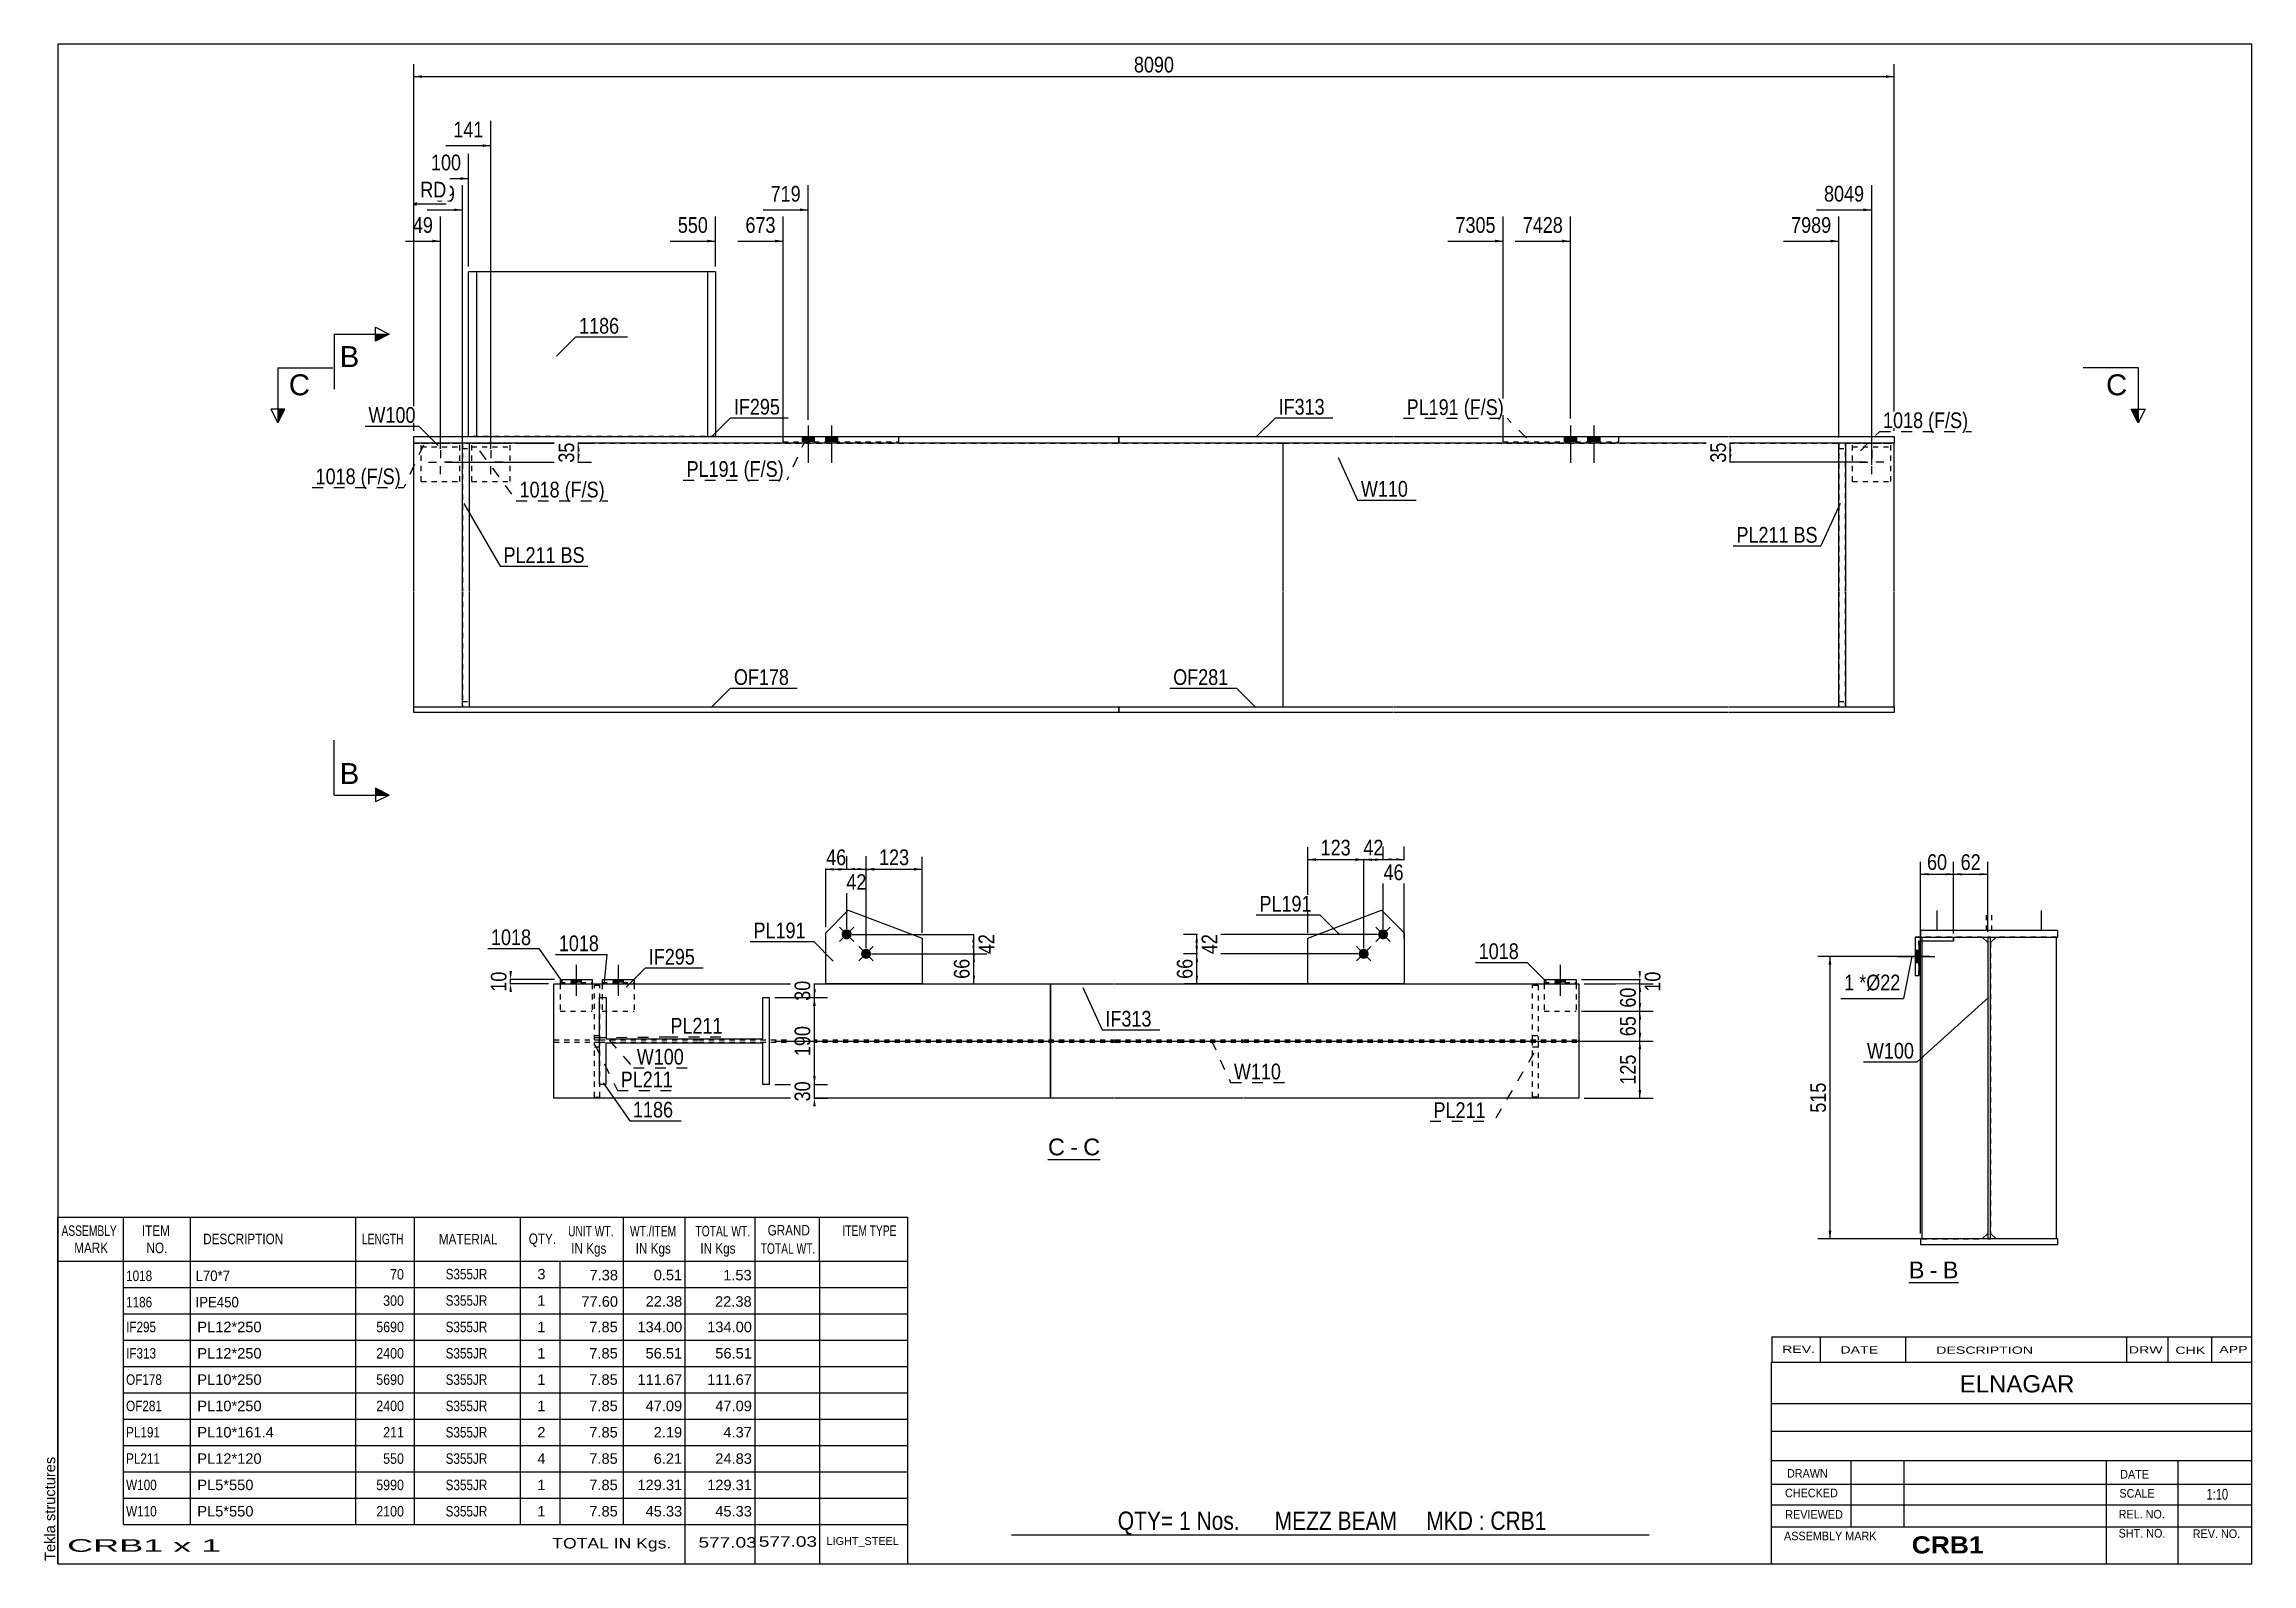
# Model space of a CAD drawing. Header units: millimetres. Extents: x 2 to 405, y 5 to 282.
import ezdxf

# ---------------------------------------------------------------- set-up
doc = ezdxf.new("R2010")
doc.units = ezdxf.units.MM
doc.linetypes.add('DXK_LINE_DOT1', pattern=[1.8814, 0.9407, -0.9407])
doc.linetypes.add('DXK_LINE_DOT2', pattern=[3.9198, 1.9599, -1.9599])
doc.styles.add('Arial', font='ARIAL.TTF', dxfattribs={"height": 0.2})
doc.styles.add('Arial Bold', font='ARIALBD.TTF', dxfattribs={"height": 0.2})
doc.styles.add('Arial Narrow', font='ARIALN.TTF', dxfattribs={"height": 0.2})

# ---------------------------------------------------------------- blocks, each defined once
blk = doc.blocks.new('Unknown-627315813-1210')
at = {"color": 5, "linetype": 'Continuous'}
for p, q in [((405, 282), (5, 282)), ((5, 282), (5, 5)), ((405, 5), (405, 282)), ((5, 5), (405, 5))]:
    blk.add_line(p, q, dxfattribs=at)
at = {"color": 174, "linetype": 'Continuous', "style": 'Arial'}
blk.add_text('Tekla structures', height=1.9102, rotation=90, dxfattribs=at).set_placement((4.5, 5.5))
blk = doc.blocks.new('Unknown-627315813-12 - 1727')
at = {"color": 7, "linetype": 'Continuous'}
blk.add_line((185.51, 78.69), (195.02, 78.69), dxfattribs=at)
at = {"color": 0, "linetype": 'Continuous'}
blk.add_wipeout([(188.59, 79.44), (188.59, 82.64), (185.51, 82.64), (185.51, 79.44)], dxfattribs=at)
blk.add_wipeout([(190.97, 79.44), (190.97, 82.64), (189.55, 82.64), (189.55, 79.44)], dxfattribs=at)
at = {"color": 96, "linetype": 'Continuous', "style": 'Arial'}
blk.add_text('C', height=3.06, dxfattribs=at).set_placement((185.51, 79.44))
at = {"color": 0, "linetype": 'Continuous'}
blk.add_wipeout([(195.02, 79.44), (195.02, 82.64), (191.93, 82.64), (191.93, 79.44)], dxfattribs=at)
at = {"color": 96, "linetype": 'Continuous', "style": 'Arial'}
for s, p in [('-', (189.55, 79.44)), ('C', (191.93, 79.44))]:
    blk.add_text(s, height=3.06, dxfattribs=at).set_placement(p)
blk = doc.blocks.new('Unknown-627315813-13 - 2035')
at = {"color": 7, "linetype": 'Continuous'}
blk.add_line((342.46, 56.26), (351.49, 56.26), dxfattribs=at)
at = {"color": 0, "linetype": 'Continuous'}
blk.add_wipeout([(345.3, 57.01), (345.3, 60.21), (342.46, 60.21), (342.46, 57.01)], dxfattribs=at)
blk.add_wipeout([(347.69, 57.01), (347.69, 60.21), (346.26, 60.21), (346.26, 57.01)], dxfattribs=at)
at = {"color": 96, "linetype": 'Continuous', "style": 'Arial'}
blk.add_text('B', height=3.06, dxfattribs=at).set_placement((342.46, 57.01))
at = {"color": 0, "linetype": 'Continuous'}
blk.add_wipeout([(351.49, 57.01), (351.49, 60.21), (348.65, 60.21), (348.65, 57.01)], dxfattribs=at)
at = {"color": 96, "linetype": 'Continuous', "style": 'Arial'}
for s, p in [('-', (346.26, 57.01)), ('B', (348.65, 57.01))]:
    blk.add_text(s, height=3.06, dxfattribs=at).set_placement(p)
blk = doc.blocks.new('Part-627315813-1432 - 1231')
at = {"color": 2, "linetype": 'Continuous'}
for p, q in [((69.88, 210.49), (178.3, 210.49)), ((69.88, 209.29), (69.88, 210.49)), ((178.4, 210.49), (198.4, 210.49)), ((198.4, 210.49), (198.4, 209.29)), ((178.3, 209.29), (69.88, 209.29)), ((198.4, 209.29), (178.4, 209.29))]:
    blk.add_line(p, q, dxfattribs=at)
blk = doc.blocks.new('Bolt-627315813-1255 - 1231')
at = {"linetype": 'Continuous'}
for points in [[(140.7, 209.49), (142.9, 209.49), (142.9, 210.49), (140.7, 210.49)], [(144.95, 209.49), (147.15, 209.49), (147.15, 210.49), (144.95, 210.49)]]:
    blk.add_hatch(color=3, dxfattribs=at).paths.add_polyline_path(points)
at = {"color": 3, "linetype": 'Continuous'}
for p, q in [((140.7, 210.49), (140.7, 209.49)), ((141.8, 212.49), (141.8, 205.69)), ((142.9, 210.49), (142.9, 209.49)), ((144.95, 210.49), (144.95, 209.49)), ((146.05, 212.49), (146.05, 205.69)), ((147.15, 210.49), (147.15, 209.49))]:
    blk.add_line(p, q, dxfattribs=at)
blk = doc.blocks.new('Part-627315813-1520 - 1231')
at = {"color": 2, "linetype": 'Continuous'}
for p, q in [((79.88, 210.49), (79.88, 240.49)), ((124.88, 240.49), (79.88, 240.49)), ((81.34, 240.49), (81.34, 210.49)), ((123.42, 240.49), (123.42, 210.49)), ((124.88, 240.49), (124.88, 210.49))]:
    blk.add_line(p, q, dxfattribs=at)
at = {"color": 7, "linetype": 'DXK_LINE_DOT1'}
blk.add_line((124.88, 210.49), (79.88, 210.49), dxfattribs=at)
blk = doc.blocks.new('Bolt-627315813-1254 - 1231')
at = {"linetype": 'Continuous'}
for points in [[(279.65, 209.49), (281.85, 209.49), (281.85, 210.49), (279.65, 210.49)], [(283.9, 209.49), (286.1, 209.49), (286.1, 210.49), (283.9, 210.49)]]:
    blk.add_hatch(color=3, dxfattribs=at).paths.add_polyline_path(points)
at = {"color": 3, "linetype": 'Continuous'}
for p, q in [((279.65, 210.49), (279.65, 209.49)), ((280.75, 212.49), (280.75, 205.69)), ((281.85, 210.49), (281.85, 209.49)), ((283.9, 210.49), (283.9, 209.49)), ((285, 212.49), (285, 205.69)), ((286.1, 210.49), (286.1, 209.49))]:
    blk.add_line(p, q, dxfattribs=at)
blk = doc.blocks.new('Bolt-627315813-1256 - 1231')
at = {"color": 3, "linetype": 'Continuous'}
for p, q in [((72.55, 205.79), (74.02, 205.79)), ((74.75, 207.99), (74.75, 206.52)), ((76.95, 205.79), (75.49, 205.79)), ((74.75, 203.59), (74.75, 205.06))]:
    blk.add_line(p, q, dxfattribs=at)
blk = doc.blocks.new('Part-627315813-1378 - 1231')
at = {"color": 7, "linetype": 'DXK_LINE_DOT1'}
for p, q in [((332.19, 202.29), (332.19, 209.29)), ((332.19, 209.29), (339.19, 209.29)), ((332.19, 208.59), (339.19, 208.59)), ((339.19, 202.29), (339.19, 209.29)), ((332.19, 202.29), (339.19, 202.29))]:
    blk.add_line(p, q, dxfattribs=at)
blk = doc.blocks.new('Bolt-627315813-1257 - 1231')
at = {"color": 3, "linetype": 'Continuous'}
for p, q in [((333.49, 205.79), (334.96, 205.79)), ((335.69, 207.99), (335.69, 206.52)), ((337.89, 205.79), (336.43, 205.79)), ((335.69, 203.59), (335.69, 205.06))]:
    blk.add_line(p, q, dxfattribs=at)
blk = doc.blocks.new('Bolt-627315813-1258 - 1231')
at = {"color": 3, "linetype": 'Continuous'}
for p, q in [((81.75, 205.79), (83.22, 205.79)), ((83.95, 207.99), (83.95, 206.52)), ((86.15, 205.79), (84.69, 205.79)), ((83.95, 203.59), (83.95, 205.06))]:
    blk.add_line(p, q, dxfattribs=at)
blk = doc.blocks.new('Part-627315813-1275 - 1231')
at = {"color": 2, "linetype": 'Continuous'}
for p, q in [((69.88, 182.29), (69.88, 209.29)), ((228.4, 182.29), (228.4, 209.29)), ((69.88, 161.19), (69.88, 182.19)), ((228.4, 161.19), (228.4, 182.19))]:
    blk.add_line(p, q, dxfattribs=at)
at = {"color": 7, "linetype": 'DXK_LINE_DOT1'}
for p, q in [((69.88, 209.29), (178.3, 209.29)), ((178.4, 209.29), (228.4, 209.29)), ((69.88, 161.19), (178.3, 161.19)), ((178.4, 161.19), (228.4, 161.19))]:
    blk.add_line(p, q, dxfattribs=at)
blk = doc.blocks.new('Part-627315813-1297 - 1231')
at = {"color": 7, "linetype": 'DXK_LINE_DOT1'}
for p, q in [((268.5, 209.49), (268.5, 210.49)), ((268.5, 210.49), (289.59, 210.49)), ((268.5, 209.49), (289.59, 209.49)), ((284.64, 210.49), (284.64, 209.49)), ((289.59, 209.49), (289.59, 210.49))]:
    blk.add_line(p, q, dxfattribs=at)
blk = doc.blocks.new('Part-627315813-1302 - 1231')
at = {"color": 7, "linetype": 'DXK_LINE_DOT1'}
for p, q in [((137.21, 209.49), (137.21, 210.49)), ((137.21, 210.49), (158.3, 210.49)), ((137.21, 209.49), (158.3, 209.49)), ((142.16, 210.49), (142.16, 209.49)), ((158.3, 209.49), (158.3, 210.49))]:
    blk.add_line(p, q, dxfattribs=at)
blk = doc.blocks.new('Part-627315813-1388 - 1231')
at = {"color": 7, "linetype": 'DXK_LINE_DOT1'}
for p, q in [((71.25, 202.29), (71.25, 209.29)), ((71.25, 209.29), (78.25, 209.29)), ((71.25, 208.59), (78.25, 208.59)), ((78.25, 202.29), (78.25, 209.29)), ((71.25, 202.29), (78.25, 202.29))]:
    blk.add_line(p, q, dxfattribs=at)
blk = doc.blocks.new('Part-627315813-1324 - 1231')
at = {"color": 7, "linetype": 'DXK_LINE_DOT1'}
for p, q in [((330.89, 209.29), (329.69, 209.29)), ((329.69, 209.29), (329.69, 182.29)), ((329.69, 208.29), (330.89, 208.29)), ((330.89, 182.29), (330.89, 209.29)), ((329.69, 182.19), (329.69, 161.19)), ((330.89, 161.19), (330.89, 182.19)), ((329.69, 162.19), (330.89, 162.19)), ((329.69, 161.19), (330.89, 161.19))]:
    blk.add_line(p, q, dxfattribs=at)
blk = doc.blocks.new('Part-627315813-1410 - 1231')
at = {"color": 2, "linetype": 'Continuous'}
for p, q in [((198.4, 209.29), (198.4, 210.49)), ((198.4, 210.49), (248.4, 210.49)), ((248.5, 210.49), (309.59, 210.49)), ((309.69, 210.49), (339.79, 210.49)), ((339.79, 210.49), (339.79, 209.29)), ((248.4, 209.29), (198.4, 209.29)), ((309.59, 209.29), (248.5, 209.29)), ((339.79, 209.29), (309.69, 209.29))]:
    blk.add_line(p, q, dxfattribs=at)
blk = doc.blocks.new('Part-627315813-1346 - 1231')
at = {"color": 2, "linetype": 'Continuous'}
for p, q in [((329.69, 182.29), (329.69, 209.29)), ((330.89, 209.29), (330.89, 182.29)), ((329.69, 161.19), (329.69, 182.19)), ((330.89, 182.19), (330.89, 161.19))]:
    blk.add_line(p, q, dxfattribs=at)
blk = doc.blocks.new('Part-627315813-1351 - 1231')
at = {"color": 2, "linetype": 'Continuous'}
for p, q in [((78.75, 182.29), (78.75, 209.29)), ((79.95, 209.29), (79.95, 182.29)), ((78.75, 161.19), (78.75, 182.19)), ((79.95, 182.19), (79.95, 161.19))]:
    blk.add_line(p, q, dxfattribs=at)
at = {"color": 7, "linetype": 'DXK_LINE_DOT1'}
for p, q in [((78.75, 208.29), (79.95, 208.29)), ((78.75, 162.19), (79.95, 162.19))]:
    blk.add_line(p, q, dxfattribs=at)
blk = doc.blocks.new('Part-627315813-1356 - 1231')
at = {"color": 7, "linetype": 'DXK_LINE_DOT1'}
for p, q in [((78.75, 209.29), (78.75, 182.29)), ((79.95, 209.29), (79.95, 182.29)), ((78.75, 182.19), (78.75, 161.19)), ((79.95, 182.19), (79.95, 161.19))]:
    blk.add_line(p, q, dxfattribs=at)
blk = doc.blocks.new('Part-627315813-1383 - 1231')
at = {"color": 7, "linetype": 'DXK_LINE_DOT1'}
for p, q in [((80.45, 202.29), (80.45, 209.29)), ((80.45, 209.29), (87.45, 209.29)), ((80.45, 208.59), (87.45, 208.59)), ((87.45, 202.29), (87.45, 209.29)), ((80.45, 202.29), (87.45, 202.29))]:
    blk.add_line(p, q, dxfattribs=at)
blk = doc.blocks.new('Part-627315813-1454 - 1231')
at = {"color": 2, "linetype": 'Continuous'}
for p, q in [((228.4, 182.29), (228.4, 209.29)), ((339.79, 182.29), (339.79, 209.29)), ((228.4, 161.19), (228.4, 182.19)), ((339.79, 161.19), (339.79, 182.19))]:
    blk.add_line(p, q, dxfattribs=at)
at = {"color": 7, "linetype": 'DXK_LINE_DOT1'}
for p, q in [((228.4, 209.29), (248.4, 209.29)), ((248.5, 209.29), (309.59, 209.29)), ((309.69, 209.29), (329.69, 209.29)), ((330.89, 209.29), (339.79, 209.29)), ((228.4, 161.19), (248.4, 161.19)), ((248.5, 161.19), (309.59, 161.19)), ((309.69, 161.19), (329.69, 161.19)), ((330.89, 161.19), (339.79, 161.19))]:
    blk.add_line(p, q, dxfattribs=at)
blk = doc.blocks.new('Part-627315813-1476 - 1231')
at = {"color": 2, "linetype": 'Continuous'}
for p, q in [((198.4, 160.19), (198.4, 161.19)), ((198.4, 161.19), (248.4, 161.19)), ((248.5, 161.19), (309.59, 161.19)), ((309.69, 161.19), (339.79, 161.19)), ((339.79, 161.19), (339.79, 160.19)), ((248.4, 160.19), (198.4, 160.19)), ((309.59, 160.19), (248.5, 160.19)), ((339.79, 160.19), (309.69, 160.19))]:
    blk.add_line(p, q, dxfattribs=at)
blk = doc.blocks.new('Part-627315813-1498 - 1231')
at = {"color": 2, "linetype": 'Continuous'}
for p, q in [((69.88, 160.19), (69.88, 161.19)), ((69.88, 161.19), (178.3, 161.19)), ((178.4, 161.19), (198.4, 161.19)), ((198.4, 161.19), (198.4, 160.19)), ((178.3, 160.19), (69.88, 160.19)), ((198.4, 160.19), (178.4, 160.19))]:
    blk.add_line(p, q, dxfattribs=at)
blk = doc.blocks.new('Bolt-627315813-1731 - 1727')
at = {"linetype": 'Continuous'}
for points in [[(243.72, 115.53, -1), (242.42, 116.83, -1)], [(247.25, 119.07, -1), (245.95, 120.37, -1)]]:
    blk.add_hatch(color=3, dxfattribs=at).paths.add_polyline_path(points)
at = {"color": 3, "linetype": 'Continuous'}
for p, q in [((247.9, 121.01), (245.31, 118.42)), ((245.31, 121.01), (247.9, 118.42)), ((244.36, 117.48), (241.77, 114.89)), ((241.77, 117.48), (244.36, 114.89))]:
    blk.add_line(p, q, dxfattribs=at)
blk = doc.blocks.new('Bolt-627315813-1879 - 1727')
at = {"linetype": 'Continuous'}
blk.add_hatch(color=3, dxfattribs=at).paths.add_polyline_path([(108.06, 111.52), (106.22, 111.52), (106.22, 110.94), (108.06, 110.94)])
at = {"color": 3, "linetype": 'Continuous'}
for p, q in [((107.14, 114.19), (107.14, 108.52)), ((106.22, 111.52), (106.22, 110.94)), ((108.06, 111.52), (108.06, 110.94))]:
    blk.add_line(p, q, dxfattribs=at)
blk = doc.blocks.new('Part-627315813-1736 - 1727')
at = {"color": 2, "linetype": 'Continuous'}
for p, q in [((103.75, 92.35), (103.75, 108.18)), ((103.75, 108.18), (104.97, 108.18)), ((104.97, 108.18), (104.97, 100.66)), ((133.49, 100.66), (133.49, 108.18)), ((133.49, 108.18), (134.71, 108.18)), ((134.71, 92.35), (134.71, 108.18)), ((104.97, 100.66), (121.72, 100.66)), ((121.82, 100.66), (133.49, 100.66)), ((104.97, 92.35), (104.97, 99.88)), ((121.72, 99.88), (104.97, 99.88)), ((133.49, 99.88), (121.82, 99.88)), ((133.49, 92.35), (133.49, 99.88)), ((104.97, 92.35), (103.75, 92.35)), ((134.71, 92.35), (133.49, 92.35))]:
    blk.add_line(p, q, dxfattribs=at)
blk = doc.blocks.new('Part-627315813-1743 - 1727')
at = {"color": 7, "linetype": 'DXK_LINE_DOT1'}
for p, q in [((209.42, 100.06), (209.42, 100.48)), ((209.42, 100.48), (221.09, 100.48)), ((209.42, 100.06), (221.09, 100.06)), ((221.19, 100.48), (262.1, 100.48)), ((221.19, 100.06), (262.1, 100.06)), ((262.2, 100.48), (282.28, 100.48)), ((262.2, 100.06), (282.28, 100.06)), ((282.28, 100.06), (282.28, 100.48))]:
    blk.add_line(p, q, dxfattribs=at)
blk = doc.blocks.new('Part-627315813-1748 - 1727')
at = {"color": 2, "linetype": 'Continuous'}
for p, q in [((95.42, 89.85), (95.42, 110.69)), ((95.42, 110.69), (121.72, 110.69)), ((121.82, 110.69), (174.22, 110.69)), ((174.32, 110.69), (185.99, 110.69)), ((185.99, 110.69), (185.99, 89.85)), ((121.72, 89.85), (95.42, 89.85)), ((174.22, 89.85), (121.82, 89.85)), ((185.99, 89.85), (174.32, 89.85))]:
    blk.add_line(p, q, dxfattribs=at)
blk = doc.blocks.new('Part-627315813-1753 - 1727')
at = {"color": 2, "linetype": 'Continuous'}
for p, q in [((185.99, 89.85), (185.99, 110.69)), ((185.99, 110.69), (197.66, 110.69)), ((197.76, 110.69), (221.09, 110.69)), ((221.19, 110.69), (262.1, 110.69)), ((262.2, 110.69), (282.28, 110.69)), ((282.28, 110.69), (282.28, 89.85)), ((197.66, 89.85), (185.99, 89.85)), ((221.09, 89.85), (197.76, 89.85)), ((262.1, 89.85), (221.19, 89.85)), ((282.28, 89.85), (262.2, 89.85))]:
    blk.add_line(p, q, dxfattribs=at)
blk = doc.blocks.new('Part-627315813-1775 - 1727')
at = {"color": 2, "linetype": 'Continuous'}
for p, q in [((96.56, 111.52), (96.56, 110.69)), ((96.56, 111.52), (102.39, 111.52)), ((102.39, 111.52), (102.39, 110.69))]:
    blk.add_line(p, q, dxfattribs=at)
at = {"color": 7, "linetype": 'DXK_LINE_DOT1'}
for p, q in [((96.56, 110.94), (102.39, 110.94)), ((96.56, 110.69), (96.56, 105.69)), ((102.39, 110.69), (102.39, 105.69)), ((96.56, 105.69), (102.39, 105.69))]:
    blk.add_line(p, q, dxfattribs=at)
blk = doc.blocks.new('Part-627315813-1780 - 1727')
at = {"color": 2, "linetype": 'Continuous'}
for p, q in [((104.22, 111.52), (104.22, 110.69)), ((104.22, 111.52), (110.06, 111.52)), ((110.06, 111.52), (110.06, 110.69))]:
    blk.add_line(p, q, dxfattribs=at)
at = {"color": 7, "linetype": 'DXK_LINE_DOT1'}
for p, q in [((104.22, 110.94), (110.06, 110.94)), ((104.22, 110.69), (104.22, 105.69)), ((110.06, 110.69), (110.06, 105.69)), ((104.22, 105.69), (110.06, 105.69))]:
    blk.add_line(p, q, dxfattribs=at)
blk = doc.blocks.new('Part-627315813-1785 - 1727')
at = {"color": 2, "linetype": 'Continuous'}
for p, q in [((275.95, 111.52), (275.95, 110.69)), ((275.95, 111.52), (281.78, 111.52)), ((281.78, 111.52), (281.78, 110.69))]:
    blk.add_line(p, q, dxfattribs=at)
at = {"color": 7, "linetype": 'DXK_LINE_DOT1'}
for p, q in [((275.95, 110.94), (281.78, 110.94)), ((275.95, 110.69), (275.95, 105.69)), ((281.78, 110.69), (281.78, 105.69)), ((275.95, 105.69), (281.78, 105.69))]:
    blk.add_line(p, q, dxfattribs=at)
blk = doc.blocks.new('Part-627315813-1807 - 1727')
at = {"color": 7, "linetype": 'DXK_LINE_DOT1'}
for p, q in [((102.81, 100.48), (102.81, 110.48)), ((102.81, 110.48), (103.81, 110.48)), ((103.81, 100.48), (103.81, 110.48)), ((102.81, 101.31), (103.81, 101.31)), ((102.81, 100.48), (103.81, 100.48))]:
    blk.add_line(p, q, dxfattribs=at)
blk = doc.blocks.new('Bolt-627315813-1876 - 1727')
at = {"linetype": 'Continuous'}
for points in [[(149.46, 120.37, -1), (148.16, 119.07, -1)], [(152.99, 116.83, -1), (151.7, 115.53, -1)]]:
    blk.add_hatch(color=3, dxfattribs=at).paths.add_polyline_path(points)
at = {"color": 3, "linetype": 'Continuous'}
for p, q in [((147.51, 121.01), (150.11, 118.42)), ((147.51, 118.42), (150.11, 121.01)), ((151.05, 117.48), (153.64, 114.89)), ((151.05, 114.89), (153.64, 117.48))]:
    blk.add_line(p, q, dxfattribs=at)
blk = doc.blocks.new('Part-627315813-1812 - 1727')
at = {"color": 7, "linetype": 'DXK_LINE_DOT1'}
for p, q in [((102.81, 90.06), (102.81, 100.06)), ((102.81, 100.06), (103.81, 100.06)), ((102.81, 99.23), (103.81, 99.23)), ((103.81, 90.06), (103.81, 100.06)), ((102.81, 90.06), (103.81, 90.06))]:
    blk.add_line(p, q, dxfattribs=at)
blk = doc.blocks.new('Bolt-627315813-1877 - 1727')
at = {"linetype": 'Continuous'}
blk.add_hatch(color=3, dxfattribs=at).paths.add_polyline_path([(98.56, 110.94), (100.39, 110.94), (100.39, 111.52), (98.56, 111.52)])
at = {"color": 3, "linetype": 'Continuous'}
for p, q in [((99.47, 114.19), (99.47, 108.52)), ((98.56, 111.52), (98.56, 110.94)), ((100.39, 111.52), (100.39, 110.94))]:
    blk.add_line(p, q, dxfattribs=at)
blk = doc.blocks.new('Part-627315813-1817 - 1727')
at = {"color": 7, "linetype": 'DXK_LINE_DOT1'}
for p, q in [((273.87, 90.06), (273.87, 100.06)), ((273.87, 99.23), (274.87, 99.23)), ((274.87, 100.06), (274.87, 90.06)), ((274.87, 90.06), (273.87, 90.06))]:
    blk.add_line(p, q, dxfattribs=at)
blk = doc.blocks.new('Part-627315813-1818 - 1727')
at = {"color": 7, "linetype": 'DXK_LINE_DOT1'}
for p, q in [((273.87, 100.48), (273.87, 110.48)), ((273.87, 110.48), (274.87, 110.48)), ((274.87, 110.48), (274.87, 100.48)), ((273.87, 101.31), (274.87, 101.31))]:
    blk.add_line(p, q, dxfattribs=at)
blk = doc.blocks.new('Part-627315813-1840 - 1727')
at = {"color": 2, "linetype": 'Continuous'}
for p, q in [((144.98, 120.01), (149.1, 124.14)), ((149.1, 124.14), (162.56, 119.02)), ((144.98, 110.69), (144.98, 120.01)), ((162.56, 119.02), (162.56, 110.69)), ((162.56, 110.69), (144.98, 110.69))]:
    blk.add_line(p, q, dxfattribs=at)
blk = doc.blocks.new('Bolt-627315813-1878 - 1727')
at = {"linetype": 'Continuous'}
blk.add_hatch(color=3, dxfattribs=at).paths.add_polyline_path([(277.95, 110.94), (279.78, 110.94), (279.78, 111.52), (277.95, 111.52)])
at = {"color": 3, "linetype": 'Continuous'}
for p, q in [((278.87, 114.19), (278.87, 108.52)), ((277.95, 111.52), (277.95, 110.94)), ((279.78, 111.52), (279.78, 110.94))]:
    blk.add_line(p, q, dxfattribs=at)
blk = doc.blocks.new('Part-627315813-1884 - 1727')
at = {"color": 7, "linetype": 'DXK_LINE_DOT1'}
for p, q in [((95.42, 100.06), (95.42, 100.48)), ((95.42, 100.48), (102.81, 100.48)), ((95.42, 100.06), (102.81, 100.06)), ((103.81, 100.48), (121.72, 100.48)), ((103.81, 100.06), (121.72, 100.06)), ((121.82, 100.48), (174.22, 100.48)), ((121.82, 100.06), (174.22, 100.06)), ((174.32, 100.48), (197.66, 100.48)), ((174.32, 100.06), (197.66, 100.06)), ((197.76, 100.48), (209.42, 100.48)), ((197.76, 100.06), (209.42, 100.06))]:
    blk.add_line(p, q, dxfattribs=at)
blk = doc.blocks.new('Part-627315813-1889 - 1727')
at = {"color": 2, "linetype": 'Continuous'}
for p, q in [((232.86, 119.02), (246.31, 124.14)), ((246.31, 124.14), (250.43, 120.01)), ((232.86, 110.69), (232.86, 119.02)), ((250.43, 120.01), (250.43, 110.69)), ((250.43, 110.69), (232.86, 110.69))]:
    blk.add_line(p, q, dxfattribs=at)
blk = doc.blocks.new('Bolt-627315813-2040 - 2035')
at = {"linetype": 'Continuous'}
blk.add_hatch(color=3, dxfattribs=at).paths.add_polyline_path([(344.31, 114.61), (344.31, 116.81), (343.61, 116.81), (343.61, 114.61)])
at = {"color": 3, "linetype": 'Continuous'}
for p, q in [((343.61, 116.81), (344.31, 116.81)), ((340.41, 115.71), (347.21, 115.71)), ((343.61, 114.61), (344.31, 114.61))]:
    blk.add_line(p, q, dxfattribs=at)
blk = doc.blocks.new('Part-627315813-2050 - 2035')
at = {"color": 7, "linetype": 'DXK_LINE_DOT1'}
for p, q in [((343.61, 119.21), (343.61, 112.21)), ((344.61, 119.21), (343.61, 119.21)), ((344.31, 112.21), (344.31, 118.51)), ((344.31, 118.51), (350.61, 118.51)), ((350.61, 118.51), (350.61, 119.21)), ((343.61, 112.21), (344.31, 112.21))]:
    blk.add_line(p, q, dxfattribs=at)
blk = doc.blocks.new('Part-627315813-2043 - 2035')
at = {"color": 2, "linetype": 'Continuous'}
for p, q in [((347.61, 120.41), (347.61, 124.04)), ((366.61, 124.04), (366.61, 120.41))]:
    blk.add_line(p, q, dxfattribs=at)
at = {"color": 7, "linetype": 'DXK_LINE_DOT1'}
for p, q in [((356.64, 120.41), (356.64, 124.04)), ((357.58, 120.41), (357.58, 124.04)), ((366.61, 120.41), (347.61, 120.41))]:
    blk.add_line(p, q, dxfattribs=at)
blk = doc.blocks.new('Part-627315813-2049 - 2035')
at = {"color": 2, "linetype": 'Continuous'}
for p, q in [((343.61, 119.21), (343.61, 112.21)), ((343.61, 119.21), (344.61, 119.21)), ((344.31, 118.51), (344.31, 112.21)), ((344.31, 118.51), (350.61, 118.51)), ((350.61, 119.21), (350.61, 118.51)), ((343.61, 112.21), (344.31, 112.21))]:
    blk.add_line(p, q, dxfattribs=at)
at = {"color": 7, "linetype": 'DXK_LINE_DOT1'}
blk.add_line((344.61, 119.21), (350.61, 119.21), dxfattribs=at)
blk = doc.blocks.new('Part-627315813-2044 - 2035')
at = {"color": 2, "linetype": 'Continuous'}
for p, q in [((344.61, 64.21), (344.61, 63.21)), ((369.61, 64.21), (344.61, 64.21)), ((344.61, 63.21), (369.61, 63.21)), ((369.61, 63.21), (369.61, 64.21))]:
    blk.add_line(p, q, dxfattribs=at)
blk = doc.blocks.new('Part-627315813-2047 - 2035')
at = {"color": 2, "linetype": 'Continuous'}
for p, q in [((344.61, 120.41), (344.61, 119.21)), ((369.61, 120.41), (344.61, 120.41)), ((344.61, 119.21), (369.61, 119.21)), ((369.61, 119.21), (369.61, 120.41))]:
    blk.add_line(p, q, dxfattribs=at)
blk = doc.blocks.new('Part-627315813-2052 - 2035')
at = {"color": 7, "linetype": 'DXK_LINE_DOT1'}
for p, q in [((355.86, 119.21), (344.86, 119.21)), ((344.86, 119.21), (344.86, 118.51)), ((356.86, 118.21), (356.86, 65.21)), ((344.86, 64.21), (355.86, 64.21))]:
    blk.add_line(p, q, dxfattribs=at)
at = {"color": 2, "linetype": 'Continuous'}
for p, q in [((344.86, 118.51), (344.86, 64.21)), ((356.86, 118.21), (355.86, 119.21)), ((356.86, 65.21), (355.86, 64.21))]:
    blk.add_line(p, q, dxfattribs=at)
blk = doc.blocks.new('Part-627315813-2053 - 2035')
at = {"color": 2, "linetype": 'Continuous'}
for p, q in [((358.36, 119.21), (357.36, 118.21)), ((369.36, 64.21), (369.36, 119.21)), ((358.36, 64.21), (357.36, 65.21))]:
    blk.add_line(p, q, dxfattribs=at)
at = {"color": 7, "linetype": 'DXK_LINE_DOT1'}
for p, q in [((357.36, 118.21), (357.36, 65.21)), ((369.36, 119.21), (358.36, 119.21)), ((369.36, 64.21), (358.36, 64.21))]:
    blk.add_line(p, q, dxfattribs=at)
blk = doc.blocks.new('Part-627315813-2062 - 2035')
at = {"color": 2, "linetype": 'Continuous'}
for p, q in [((357.36, 119.21), (356.86, 119.21)), ((356.86, 119.21), (356.86, 64.21)), ((357.36, 64.21), (357.36, 119.21)), ((356.86, 64.21), (357.36, 64.21))]:
    blk.add_line(p, q, dxfattribs=at)
blk = doc.blocks.new('Bolt-627315813-2063 - 2035')
at = {"linetype": 'Continuous'}
blk.add_hatch(color=3, dxfattribs=at).paths.add_polyline_path([(343.61, 116.81), (343.61, 114.61), (344.31, 114.61), (344.31, 116.81)])
at = {"color": 3, "linetype": 'Continuous'}
for p, q in [((343.61, 116.81), (344.31, 116.81)), ((340.41, 115.71), (347.21, 115.71)), ((343.61, 114.61), (344.31, 114.61))]:
    blk.add_line(p, q, dxfattribs=at)
blk = doc.blocks.new('StraightDimension-627315813-4002 - 1231')
at = {"linetype": 'Continuous'}
blk.add_hatch(color=7, dxfattribs=at).paths.add_polyline_path([(82.45, 263.75), (83.95, 263.5), (82.45, 263.25)])
at = {"color": 7, "linetype": 'Continuous'}
for p, q in [((83.95, 208.26), (83.95, 268)), ((75.72, 263.5), (83.95, 263.5))]:
    blk.add_line(p, q, dxfattribs=at)
at = {"color": 0}
blk.add_wipeout([(83.18, 264.4), (83.18, 268.6), (76.49, 268.6), (76.49, 264.4)], dxfattribs=at)
at = {"color": 3, "style": 'Arial Narrow'}
blk.add_text('141', height=2.863, dxfattribs=at).set_placement((77.09, 265))
blk = doc.blocks.new('StraightDimension-627315813-1532 - 1231')
at = {"linetype": 'Continuous'}
for points in [[(71.38, 275.84), (69.88, 276.09), (71.38, 276.34)], [(338.29, 276.34), (339.79, 276.09), (338.29, 275.84)]]:
    blk.add_hatch(color=7, dxfattribs=at).paths.add_polyline_path(points)
at = {"color": 7, "linetype": 'Continuous'}
for p, q in [((69.88, 211.49), (69.88, 278.34)), ((339.79, 211.49), (339.79, 278.34)), ((69.88, 276.09), (339.79, 276.09))]:
    blk.add_line(p, q, dxfattribs=at)
at = {"color": 0}
blk.add_wipeout([(209.09, 276.24), (209.09, 280.44), (200.58, 280.44), (200.58, 276.24)], dxfattribs=at)
at = {"color": 3, "style": 'Arial Narrow'}
blk.add_text('8090', height=2.863, dxfattribs=at).set_placement((201.18, 276.84))
blk = doc.blocks.new('StraightDimension-627315813-4003 - 1231')
at = {"linetype": 'Continuous'}
blk.add_hatch(color=7, dxfattribs=at).paths.add_polyline_path([(78.38, 257.75), (79.88, 257.5), (78.38, 257.25)])
at = {"color": 7, "linetype": 'Continuous'}
for p, q in [((79.88, 241.49), (79.88, 262)), ((71.65, 257.5), (79.88, 257.5))]:
    blk.add_line(p, q, dxfattribs=at)
at = {"color": 0}
blk.add_wipeout([(79.11, 258.4), (79.11, 262.6), (72.42, 262.6), (72.42, 258.4)], dxfattribs=at)
at = {"color": 3, "style": 'Arial Narrow'}
blk.add_text('100', height=2.863, dxfattribs=at).set_placement((73.02, 259))
blk = doc.blocks.new('StraightDimension-627315813-4000 - 1231')
at = {"linetype": 'Continuous'}
blk.add_hatch(color=7, dxfattribs=at).paths.add_polyline_path([(135.71, 246.35), (137.21, 246.1), (135.71, 245.85)])
at = {"color": 7, "linetype": 'Continuous'}
for p, q in [((137.21, 210.49), (137.21, 250.6)), ((128.97, 246.1), (137.21, 246.1))]:
    blk.add_line(p, q, dxfattribs=at)
at = {"color": 0}
blk.add_wipeout([(136.43, 247), (136.43, 251.2), (129.75, 251.2), (129.75, 247)], dxfattribs=at)
at = {"color": 3, "style": 'Arial Narrow'}
blk.add_text('673', height=2.863, dxfattribs=at).set_placement((130.35, 247.6))
blk = doc.blocks.new('StraightDimension-627315813-3998 - 1231')
at = {"linetype": 'Continuous'}
blk.add_hatch(color=7, dxfattribs=at).paths.add_polyline_path([(267, 246.35), (268.5, 246.1), (267, 245.85)])
at = {"color": 7, "linetype": 'Continuous'}
for p, q in [((268.5, 210.49), (268.5, 250.6)), ((258.44, 246.1), (268.5, 246.1))]:
    blk.add_line(p, q, dxfattribs=at)
at = {"color": 0}
blk.add_wipeout([(267.73, 247), (267.73, 251.2), (259.21, 251.2), (259.21, 247)], dxfattribs=at)
at = {"color": 3, "style": 'Arial Narrow'}
blk.add_text('7305', height=2.863, dxfattribs=at).set_placement((259.81, 247.6))
blk = doc.blocks.new('StraightDimension-627315813-4001 - 1231')
at = {"linetype": 'Continuous'}
blk.add_hatch(color=7, dxfattribs=at).paths.add_polyline_path([(123.38, 246.35), (124.88, 246.1), (123.38, 245.85)])
at = {"color": 7, "linetype": 'Continuous'}
for p, q in [((124.88, 241.49), (124.88, 250.6)), ((116.65, 246.1), (124.88, 246.1))]:
    blk.add_line(p, q, dxfattribs=at)
at = {"color": 0}
blk.add_wipeout([(124.11, 247), (124.11, 251.2), (117.42, 251.2), (117.42, 247)], dxfattribs=at)
at = {"color": 3, "style": 'Arial Narrow'}
blk.add_text('550', height=2.863, dxfattribs=at).set_placement((118.02, 247.6))
blk = doc.blocks.new('StraightDimension-627315813-4562 - 1231')
at = {"linetype": 'Continuous'}
for points in [[(99.63, 207.79), (99.88, 209.29), (100.13, 207.79)], [(100.13, 207.29), (99.88, 205.79), (99.63, 207.29)]]:
    blk.add_hatch(color=7, dxfattribs=at).paths.add_polyline_path(points)
at = {"color": 7, "linetype": 'Continuous'}
for p, q in [((75.75, 205.79), (102.28, 205.79)), ((88.45, 209.29), (102.28, 209.29)), ((99.88, 205.79), (99.88, 209.29))]:
    blk.add_line(p, q, dxfattribs=at)
at = {"color": 0}
blk.add_wipeout([(99.73, 209.97), (95.53, 209.97), (95.53, 205.11), (99.73, 205.11)], dxfattribs=at)
at = {"color": 3, "style": 'Arial Narrow'}
blk.add_text('35', height=2.863, rotation=90.0002, dxfattribs=at).set_placement((99.13, 205.71))
blk = doc.blocks.new('StraightDimension-627315813-4536 - 1231')
at = {"linetype": 'Continuous'}
for points in [[(309.63, 207.79), (309.88, 209.29), (310.13, 207.79)], [(310.13, 207.29), (309.88, 205.79), (309.63, 207.29)]]:
    blk.add_hatch(color=7, dxfattribs=at).paths.add_polyline_path(points)
at = {"color": 7, "linetype": 'Continuous'}
for p, q in [((326.73, 209.29), (307.63, 209.29)), ((334.69, 205.79), (307.63, 205.79)), ((309.88, 205.79), (309.88, 209.29))]:
    blk.add_line(p, q, dxfattribs=at)
at = {"color": 0}
blk.add_wipeout([(309.73, 209.97), (305.53, 209.97), (305.53, 205.11), (309.73, 205.11)], dxfattribs=at)
at = {"color": 3, "style": 'Arial Narrow'}
blk.add_text('35', height=2.863, rotation=90.0002, dxfattribs=at).set_placement((309.13, 205.71))
blk = doc.blocks.new('StraightDimension-627315813-3995 - 1231')
at = {"linetype": 'Continuous'}
blk.add_hatch(color=7, dxfattribs=at).paths.add_polyline_path([(334.19, 252.05), (335.69, 251.8), (334.19, 251.55)])
at = {"color": 7, "linetype": 'Continuous'}
for p, q in [((335.69, 205.32), (335.69, 256.3)), ((325.63, 251.8), (335.69, 251.8))]:
    blk.add_line(p, q, dxfattribs=at)
at = {"color": 0}
blk.add_wipeout([(334.92, 252.7), (334.92, 256.9), (326.4, 256.9), (326.4, 252.7)], dxfattribs=at)
at = {"color": 3, "style": 'Arial Narrow'}
blk.add_text('8049', height=2.863, dxfattribs=at).set_placement((327, 253.3))
blk = doc.blocks.new('StraightDimension-627315813-3996 - 1231')
at = {"linetype": 'Continuous'}
blk.add_hatch(color=7, dxfattribs=at).paths.add_polyline_path([(328.19, 246.35), (329.69, 246.1), (328.19, 245.85)])
at = {"color": 7, "linetype": 'Continuous'}
for p, q in [((329.69, 210.29), (329.69, 250.6)), ((319.63, 246.1), (329.69, 246.1))]:
    blk.add_line(p, q, dxfattribs=at)
at = {"color": 0}
blk.add_wipeout([(328.92, 247), (328.92, 251.2), (320.4, 251.2), (320.4, 247)], dxfattribs=at)
at = {"color": 3, "style": 'Arial Narrow'}
blk.add_text('7989', height=2.863, dxfattribs=at).set_placement((321, 247.6))
blk = doc.blocks.new('StraightDimension-627315813-3997 - 1231')
at = {"linetype": 'Continuous'}
blk.add_hatch(color=7, dxfattribs=at).paths.add_polyline_path([(279.25, 246.35), (280.75, 246.1), (279.25, 245.85)])
at = {"color": 7, "linetype": 'Continuous'}
for p, q in [((280.75, 213.74), (280.75, 250.6)), ((270.69, 246.1), (280.75, 246.1))]:
    blk.add_line(p, q, dxfattribs=at)
at = {"color": 0}
blk.add_wipeout([(279.98, 247), (279.98, 251.2), (271.47, 251.2), (271.47, 247)], dxfattribs=at)
at = {"color": 3, "style": 'Arial Narrow'}
blk.add_text('7428', height=2.863, dxfattribs=at).set_placement((272.07, 247.6))
blk = doc.blocks.new('StraightDimension-627315813-3999 - 1231')
at = {"linetype": 'Continuous'}
blk.add_hatch(color=7, dxfattribs=at).paths.add_polyline_path([(140.3, 252.05), (141.8, 251.8), (140.3, 251.55)])
at = {"color": 7, "linetype": 'Continuous'}
for p, q in [((141.8, 213.49), (141.8, 256.3)), ((133.57, 251.8), (141.8, 251.8))]:
    blk.add_line(p, q, dxfattribs=at)
at = {"color": 0}
blk.add_wipeout([(141.03, 252.7), (141.03, 256.9), (134.35, 256.9), (134.35, 252.7)], dxfattribs=at)
at = {"color": 3, "style": 'Arial Narrow'}
blk.add_text('719', height=2.863, dxfattribs=at).set_placement((134.95, 253.3))
blk = doc.blocks.new('StraightDimension-627315813-4004 - 1231')
at = {"linetype": 'Continuous'}
blk.add_hatch(color=7, dxfattribs=at).paths.add_polyline_path([(77.25, 252.05), (78.75, 251.8), (77.25, 251.55)])
at = {"color": 7, "linetype": 'Continuous'}
for p, q in [((78.75, 209.29), (78.75, 256.3)), ((72.34, 251.8), (78.75, 251.8))]:
    blk.add_line(p, q, dxfattribs=at)
at = {"color": 0}
blk.add_wipeout([(77.98, 252.7), (77.98, 256.9), (73.12, 256.9), (73.12, 252.7)], dxfattribs=at)
at = {"color": 3, "style": 'Arial Narrow'}
blk.add_text('89', height=2.863, dxfattribs=at).set_placement((73.72, 253.3))
blk = doc.blocks.new('StraightDimension-627315813-4005 - 1231')
at = {"linetype": 'Continuous'}
blk.add_hatch(color=7, dxfattribs=at).paths.add_polyline_path([(73.25, 246.35), (74.75, 246.1), (73.25, 245.85)])
at = {"color": 7, "linetype": 'Continuous'}
for p, q in [((74.75, 208.26), (74.75, 250.6)), ((68.34, 246.1), (74.75, 246.1))]:
    blk.add_line(p, q, dxfattribs=at)
at = {"color": 0, "linetype": 'Continuous'}
blk.add_wipeout([(76.41, 253.45), (76.41, 257.65), (70.47, 257.65), (70.47, 253.45)], dxfattribs=at)
at = {"color": 3, "linetype": 'Continuous', "style": 'Arial Narrow'}
blk.add_text('RD', height=2.863, dxfattribs=at).set_placement((71.07, 254.05))
at = {"color": 0}
blk.add_wipeout([(73.98, 247), (73.98, 251.2), (69.12, 251.2), (69.12, 247)], dxfattribs=at)
at = {"color": 7, "linetype": 'Continuous'}
for p, q in [((69.88, 211.49), (69.88, 257.35)), ((70.38, 253.1), (69.88, 252.85)), ((70.38, 252.6), (69.88, 252.85)), ((75.81, 252.85), (69.88, 252.85))]:
    blk.add_line(p, q, dxfattribs=at)
at = {"color": 3, "style": 'Arial Narrow'}
blk.add_text('49', height=2.863, dxfattribs=at).set_placement((69.72, 247.6))
blk = doc.blocks.new('StraightDimension-627315813-4621 - 1727')
at = {"linetype": 'Continuous'}
for points in [[(87.78, 113.02), (87.53, 111.52), (87.28, 113.02)], [(87.28, 109.19), (87.53, 110.69), (87.78, 109.19)]]:
    blk.add_hatch(color=7, dxfattribs=at).paths.add_polyline_path(points)
at = {"color": 7, "linetype": 'Continuous'}
for p, q in [((95.56, 111.52), (85.28, 111.52)), ((94.42, 110.69), (85.28, 110.69)), ((87.53, 110.69), (87.53, 111.52))]:
    blk.add_line(p, q, dxfattribs=at)
at = {"color": 0}
blk.add_wipeout([(87.38, 113.53), (83.18, 113.53), (83.18, 108.67), (87.38, 108.67)], dxfattribs=at)
at = {"color": 3, "style": 'Arial Narrow'}
blk.add_text('10', height=2.863, rotation=90.0002, dxfattribs=at).set_placement((86.78, 109.27))
blk = doc.blocks.new('StraightDimension-627315813-1970 - 1727')
at = {"linetype": 'Continuous'}
for points in [[(146.48, 131.34), (144.98, 131.59), (146.48, 131.84)], [(147.31, 131.84), (148.81, 131.59), (147.31, 131.34)]]:
    blk.add_hatch(color=7, dxfattribs=at).paths.add_polyline_path(points)
at = {"color": 7, "linetype": 'Continuous'}
for p, q in [((144.98, 121.01), (144.98, 133.84)), ((148.81, 120.72), (148.81, 133.84)), ((144.98, 131.59), (148.81, 131.59))]:
    blk.add_line(p, q, dxfattribs=at)
at = {"color": 0}
blk.add_wipeout([(149.32, 131.74), (149.32, 135.94), (144.47, 135.94), (144.47, 131.74)], dxfattribs=at)
at = {"color": 3, "style": 'Arial Narrow'}
blk.add_text('46', height=2.863, dxfattribs=at).set_placement((145.07, 132.34))
blk = doc.blocks.new('StraightDimension-627315813-1906 - 1727')
at = {"linetype": 'Continuous'}
for points in [[(171.71, 118.22), (171.96, 119.72), (172.21, 118.22)], [(172.21, 117.68), (171.96, 116.18), (171.71, 117.68)]]:
    blk.add_hatch(color=7, dxfattribs=at).paths.add_polyline_path(points)
at = {"color": 7, "linetype": 'Continuous'}
for p, q in [((149.81, 119.72), (174.21, 119.72)), ((171.96, 116.18), (171.96, 119.72)), ((153.35, 116.18), (174.21, 116.18))]:
    blk.add_line(p, q, dxfattribs=at)
at = {"color": 0}
blk.add_wipeout([(176.31, 120.38), (172.11, 120.38), (172.11, 115.52), (176.31, 115.52)], dxfattribs=at)
at = {"color": 3, "style": 'Arial Narrow'}
blk.add_text('42', height=2.863, rotation=90.0002, dxfattribs=at).set_placement((175.71, 116.12))
blk = doc.blocks.new('StraightDimension-627315813-4582 - 1727')
at = {"linetype": 'Continuous'}
for points in [[(293.67, 113.02), (293.42, 111.52), (293.17, 113.02)], [(293.17, 109.19), (293.42, 110.69), (293.67, 109.19)]]:
    blk.add_hatch(color=7, dxfattribs=at).paths.add_polyline_path(points)
at = {"color": 7, "linetype": 'Continuous'}
for p, q in [((282.78, 111.52), (295.67, 111.52)), ((283.28, 110.69), (295.67, 110.69)), ((293.42, 110.69), (293.42, 111.52))]:
    blk.add_line(p, q, dxfattribs=at)
at = {"color": 0}
blk.add_wipeout([(297.77, 113.53), (293.57, 113.53), (293.57, 108.67), (297.77, 108.67)], dxfattribs=at)
at = {"color": 3, "style": 'Arial Narrow'}
blk.add_text('10', height=2.863, rotation=90.0002, dxfattribs=at).set_placement((297.17, 109.27))
blk = doc.blocks.new('StraightDimension-627315813-2832 - 1727')
at = {"linetype": 'Continuous'}
for points in [[(142.67, 109.19), (142.92, 110.69), (143.17, 109.19)], [(143.17, 109.68), (142.92, 108.18), (142.67, 109.68)]]:
    blk.add_hatch(color=7, dxfattribs=at).paths.add_polyline_path(points)
at = {"color": 7, "linetype": 'Continuous'}
for p, q in [((135.71, 110.69), (145.32, 110.69)), ((142.92, 108.18), (142.92, 110.69)), ((135.71, 108.18), (145.32, 108.18))]:
    blk.add_line(p, q, dxfattribs=at)
at = {"color": 0}
blk.add_wipeout([(142.77, 111.86), (138.57, 111.86), (138.57, 107.01), (142.77, 107.01)], dxfattribs=at)
at = {"color": 3, "style": 'Arial Narrow'}
blk.add_text('30', height=2.863, rotation=90.0002, dxfattribs=at).set_placement((142.17, 107.61))
blk = doc.blocks.new('StraightDimension-627315813-2833 - 1727')
at = {"linetype": 'Continuous'}
for points in [[(142.67, 106.68), (142.92, 108.18), (143.17, 106.68)], [(143.17, 93.85), (142.92, 92.35), (142.67, 93.85)]]:
    blk.add_hatch(color=7, dxfattribs=at).paths.add_polyline_path(points)
at = {"color": 7, "linetype": 'Continuous'}
for p, q in [((135.71, 108.18), (145.32, 108.18)), ((142.92, 92.35), (142.92, 108.18)), ((135.71, 92.35), (145.32, 92.35))]:
    blk.add_line(p, q, dxfattribs=at)
at = {"color": 0}
blk.add_wipeout([(142.77, 103.61), (138.57, 103.61), (138.57, 96.93), (142.77, 96.93)], dxfattribs=at)
at = {"color": 3, "style": 'Arial Narrow'}
blk.add_text('190', height=2.863, rotation=90.0002, dxfattribs=at).set_placement((142.17, 97.53))
blk = doc.blocks.new('StraightDimension-627315813-1949 - 1727')
at = {"linetype": 'Continuous'}
for points in [[(212.38, 114.68), (212.63, 116.18), (212.88, 114.68)], [(212.88, 112.19), (212.63, 110.69), (212.38, 112.19)]]:
    blk.add_hatch(color=7, dxfattribs=at).paths.add_polyline_path(points)
at = {"color": 7, "linetype": 'Continuous'}
for p, q in [((242.07, 116.18), (210.38, 116.18)), ((212.63, 110.69), (212.63, 116.18)), ((233.76, 110.69), (210.38, 110.69))]:
    blk.add_line(p, q, dxfattribs=at)
at = {"color": 0}
blk.add_wipeout([(212.48, 115.86), (208.28, 115.86), (208.28, 111.01), (212.48, 111.01)], dxfattribs=at)
at = {"color": 3, "style": 'Arial Narrow'}
blk.add_text('66', height=2.863, rotation=90.0002, dxfattribs=at).set_placement((211.88, 111.61))
blk = doc.blocks.new('StraightDimension-627315813-1937 - 1727')
at = {"linetype": 'Continuous'}
for points in [[(234.36, 133.1), (232.86, 133.35), (234.36, 133.6)], [(241.57, 133.6), (243.07, 133.35), (241.57, 133.1)]]:
    blk.add_hatch(color=7, dxfattribs=at).paths.add_polyline_path(points)
at = {"color": 7, "linetype": 'Continuous'}
for p, q in [((232.86, 120.02), (232.86, 135.6)), ((232.86, 133.35), (243.07, 133.35)), ((243.07, 117.18), (243.07, 135.6))]:
    blk.add_line(p, q, dxfattribs=at)
at = {"color": 0}
blk.add_wipeout([(241.3, 133.5), (241.3, 137.7), (234.62, 137.7), (234.62, 133.5)], dxfattribs=at)
at = {"color": 3, "style": 'Arial Narrow'}
blk.add_text('123', height=2.863, dxfattribs=at).set_placement((235.22, 134.1))
blk = doc.blocks.new('StraightDimension-627315813-1896 - 1727')
at = {"linetype": 'Continuous'}
for points in [[(171.71, 114.68), (171.96, 116.18), (172.21, 114.68)], [(172.21, 112.19), (171.96, 110.69), (171.71, 112.19)]]:
    blk.add_hatch(color=7, dxfattribs=at).paths.add_polyline_path(points)
at = {"color": 7, "linetype": 'Continuous'}
for p, q in [((153.35, 116.18), (174.36, 116.18)), ((171.96, 110.69), (171.96, 116.18)), ((163.56, 110.69), (174.36, 110.69))]:
    blk.add_line(p, q, dxfattribs=at)
at = {"color": 0}
blk.add_wipeout([(171.81, 115.86), (167.61, 115.86), (167.61, 111.01), (171.81, 111.01)], dxfattribs=at)
at = {"color": 3, "style": 'Arial Narrow'}
blk.add_text('66', height=2.863, rotation=90.0002, dxfattribs=at).set_placement((171.21, 111.61))
blk = doc.blocks.new('StraightDimension-627315813-1981 - 1727')
at = {"linetype": 'Continuous'}
for points in [[(150.31, 131.34), (148.81, 131.59), (150.31, 131.84)], [(150.85, 131.84), (152.35, 131.59), (150.85, 131.34)]]:
    blk.add_hatch(color=7, dxfattribs=at).paths.add_polyline_path(points)
at = {"color": 7, "linetype": 'Continuous'}
for p, q in [((148.81, 120.72), (148.81, 133.99)), ((152.35, 117.18), (152.35, 133.99)), ((148.81, 131.59), (152.35, 131.59))]:
    blk.add_line(p, q, dxfattribs=at)
at = {"color": 0}
blk.add_wipeout([(153.01, 127.24), (153.01, 131.44), (148.15, 131.44), (148.15, 127.24)], dxfattribs=at)
at = {"color": 3, "style": 'Arial Narrow'}
blk.add_text('42', height=2.863, dxfattribs=at).set_placement((148.75, 127.84))
blk = doc.blocks.new('StraightDimension-627315813-1917 - 1727')
at = {"linetype": 'Continuous'}
for points in [[(244.57, 133.1), (243.07, 133.35), (244.57, 133.6)], [(245.1, 133.6), (246.6, 133.35), (245.1, 133.1)]]:
    blk.add_hatch(color=7, dxfattribs=at).paths.add_polyline_path(points)
at = {"color": 7, "linetype": 'Continuous'}
for p, q in [((243.07, 117.18), (243.07, 135.6)), ((243.07, 133.35), (246.6, 133.35)), ((246.6, 120.72), (246.6, 135.6))]:
    blk.add_line(p, q, dxfattribs=at)
at = {"color": 0}
blk.add_wipeout([(247.26, 133.5), (247.26, 137.7), (242.41, 137.7), (242.41, 133.5)], dxfattribs=at)
at = {"color": 3, "style": 'Arial Narrow'}
blk.add_text('42', height=2.863, dxfattribs=at).set_placement((243.01, 134.1))
blk = doc.blocks.new('StraightDimension-627315813-1991 - 1727')
at = {"linetype": 'Continuous'}
for points in [[(153.85, 131.34), (152.35, 131.59), (153.85, 131.84)], [(161.06, 131.84), (162.56, 131.59), (161.06, 131.34)]]:
    blk.add_hatch(color=7, dxfattribs=at).paths.add_polyline_path(points)
at = {"color": 7, "linetype": 'Continuous'}
for p, q in [((152.35, 117.18), (152.35, 133.84)), ((162.56, 120.02), (162.56, 133.84)), ((152.35, 131.59), (162.56, 131.59))]:
    blk.add_line(p, q, dxfattribs=at)
at = {"color": 0}
blk.add_wipeout([(160.79, 131.74), (160.79, 135.94), (154.11, 135.94), (154.11, 131.74)], dxfattribs=at)
at = {"color": 3, "style": 'Arial Narrow'}
blk.add_text('123', height=2.863, dxfattribs=at).set_placement((154.71, 132.34))
blk = doc.blocks.new('StraightDimension-627315813-1927 - 1727')
at = {"linetype": 'Continuous'}
for points in [[(248.1, 133.1), (246.6, 133.35), (248.1, 133.6)], [(248.93, 133.6), (250.43, 133.35), (248.93, 133.1)]]:
    blk.add_hatch(color=7, dxfattribs=at).paths.add_polyline_path(points)
at = {"color": 7, "linetype": 'Continuous'}
for p, q in [((246.6, 120.72), (246.6, 135.75)), ((246.6, 133.35), (250.43, 133.35)), ((250.43, 119.05), (250.43, 135.75))]:
    blk.add_line(p, q, dxfattribs=at)
at = {"color": 0}
blk.add_wipeout([(250.95, 129), (250.95, 133.2), (246.09, 133.2), (246.09, 129)], dxfattribs=at)
at = {"color": 3, "style": 'Arial Narrow'}
blk.add_text('46', height=2.863, dxfattribs=at).set_placement((246.69, 129.6))
blk = doc.blocks.new('StraightDimension-627315813-1959 - 1727')
at = {"linetype": 'Continuous'}
for points in [[(212.38, 118.22), (212.63, 119.72), (212.88, 118.22)], [(212.88, 117.68), (212.63, 116.18), (212.38, 117.68)]]:
    blk.add_hatch(color=7, dxfattribs=at).paths.add_polyline_path(points)
at = {"color": 7, "linetype": 'Continuous'}
for p, q in [((245.6, 119.72), (210.23, 119.72)), ((212.63, 116.18), (212.63, 119.72)), ((242.07, 116.18), (210.23, 116.18))]:
    blk.add_line(p, q, dxfattribs=at)
at = {"color": 0}
blk.add_wipeout([(216.98, 120.38), (212.78, 120.38), (212.78, 115.52), (216.98, 115.52)], dxfattribs=at)
at = {"color": 3, "style": 'Arial Narrow'}
blk.add_text('42', height=2.863, rotation=90.0002, dxfattribs=at).set_placement((216.38, 116.12))
blk = doc.blocks.new('StraightDimension-627315813-2834 - 1727')
at = {"linetype": 'Continuous'}
for points in [[(143.17, 93.85), (142.92, 92.35), (142.67, 93.85)], [(142.67, 88.35), (142.92, 89.85), (143.17, 88.35)]]:
    blk.add_hatch(color=7, dxfattribs=at).paths.add_polyline_path(points)
at = {"color": 7, "linetype": 'Continuous'}
for p, q in [((135.71, 92.35), (145.32, 92.35)), ((140.39, 89.85), (145.32, 89.85)), ((142.92, 89.85), (142.92, 92.35))]:
    blk.add_line(p, q, dxfattribs=at)
at = {"color": 0}
blk.add_wipeout([(142.77, 93.53), (138.57, 93.53), (138.57, 88.67), (142.77, 88.67)], dxfattribs=at)
at = {"color": 3, "style": 'Arial Narrow'}
blk.add_text('30', height=2.863, rotation=90.0002, dxfattribs=at).set_placement((142.17, 89.27))
blk = doc.blocks.new('StraightDimension-627315813-4583 - 1727')
at = {"linetype": 'Continuous'}
for points in [[(293.17, 109.19), (293.42, 110.69), (293.67, 109.19)], [(293.67, 107.19), (293.42, 105.69), (293.17, 107.19)]]:
    blk.add_hatch(color=7, dxfattribs=at).paths.add_polyline_path(points)
at = {"color": 7, "linetype": 'Continuous'}
for p, q in [((283.28, 110.69), (295.82, 110.69)), ((293.42, 105.69), (293.42, 110.69)), ((282.78, 105.69), (295.82, 105.69))]:
    blk.add_line(p, q, dxfattribs=at)
at = {"color": 0}
blk.add_wipeout([(293.27, 110.61), (289.07, 110.61), (289.07, 105.76), (293.27, 105.76)], dxfattribs=at)
at = {"color": 3, "style": 'Arial Narrow'}
blk.add_text('60', height=2.863, rotation=90.0002, dxfattribs=at).set_placement((292.67, 106.36))
blk = doc.blocks.new('StraightDimension-627315813-4584 - 1727')
at = {"linetype": 'Continuous'}
for points in [[(293.17, 104.19), (293.42, 105.69), (293.67, 104.19)], [(293.67, 101.77), (293.42, 100.27), (293.17, 101.77)]]:
    blk.add_hatch(color=7, dxfattribs=at).paths.add_polyline_path(points)
at = {"color": 7, "linetype": 'Continuous'}
for p, q in [((282.78, 105.69), (295.82, 105.69)), ((293.42, 100.27), (293.42, 105.69)), ((135.71, 100.27), (295.82, 100.27))]:
    blk.add_line(p, q, dxfattribs=at)
at = {"color": 0}
blk.add_wipeout([(293.27, 105.4), (289.07, 105.4), (289.07, 100.55), (293.27, 100.55)], dxfattribs=at)
at = {"color": 3, "style": 'Arial Narrow'}
blk.add_text('65', height=2.863, rotation=90.0002, dxfattribs=at).set_placement((292.67, 101.15))
blk = doc.blocks.new('StraightDimension-627315813-4585 - 1727')
at = {"linetype": 'Continuous'}
for points in [[(293.17, 98.77), (293.42, 100.27), (293.67, 98.77)], [(293.67, 91.35), (293.42, 89.85), (293.17, 91.35)]]:
    blk.add_hatch(color=7, dxfattribs=at).paths.add_polyline_path(points)
at = {"color": 7, "linetype": 'Continuous'}
for p, q in [((135.71, 100.27), (295.82, 100.27)), ((293.42, 89.85), (293.42, 100.27)), ((283.28, 89.85), (295.82, 89.85))]:
    blk.add_line(p, q, dxfattribs=at)
at = {"color": 0}
blk.add_wipeout([(293.27, 98.4), (289.07, 98.4), (289.07, 91.72), (293.27, 91.72)], dxfattribs=at)
at = {"color": 3, "style": 'Arial Narrow'}
blk.add_text('125', height=2.863, rotation=90.0002, dxfattribs=at).set_placement((292.67, 92.32))
blk = doc.blocks.new('StraightDimension-627315813-2065 - 2035')
at = {"linetype": 'Continuous'}
for points in [[(352.11, 130.46), (350.61, 130.71), (352.11, 130.96)], [(355.36, 130.96), (356.86, 130.71), (355.36, 130.46)]]:
    blk.add_hatch(color=7, dxfattribs=at).paths.add_polyline_path(points)
at = {"color": 7, "linetype": 'Continuous'}
for p, q in [((350.61, 119.86), (350.61, 132.96)), ((356.86, 120.21), (356.86, 132.96)), ((350.61, 130.71), (356.86, 130.71))]:
    blk.add_line(p, q, dxfattribs=at)
at = {"color": 0}
blk.add_wipeout([(356.17, 130.86), (356.17, 135.06), (351.31, 135.06), (351.31, 130.86)], dxfattribs=at)
at = {"color": 3, "style": 'Arial Narrow'}
blk.add_text('62', height=2.863, dxfattribs=at).set_placement((351.91, 131.46))
blk = doc.blocks.new('StraightDimension-627315813-2074 - 2035')
at = {"linetype": 'Continuous'}
for points in [[(346.11, 130.46), (344.61, 130.71), (346.11, 130.96)], [(349.11, 130.96), (350.61, 130.71), (349.11, 130.46)]]:
    blk.add_hatch(color=7, dxfattribs=at).paths.add_polyline_path(points)
at = {"color": 7, "linetype": 'Continuous'}
for p, q in [((344.61, 65.21), (344.61, 132.96)), ((350.61, 119.86), (350.61, 132.96)), ((344.61, 130.71), (350.61, 130.71))]:
    blk.add_line(p, q, dxfattribs=at)
at = {"color": 0}
blk.add_wipeout([(350.04, 130.86), (350.04, 135.06), (345.18, 135.06), (345.18, 130.86)], dxfattribs=at)
at = {"color": 3, "style": 'Arial Narrow'}
blk.add_text('60', height=2.863, dxfattribs=at).set_placement((345.78, 131.46))
blk = doc.blocks.new('StraightDimension-627315813-2090 - 2035')
at = {"linetype": 'Continuous'}
for points in [[(327.84, 114.21), (328.09, 115.71), (328.34, 114.21)], [(328.34, 65.71), (328.09, 64.21), (327.84, 65.71)]]:
    blk.add_hatch(color=7, dxfattribs=at).paths.add_polyline_path(points)
at = {"color": 7, "linetype": 'Continuous'}
for p, q in [((346.21, 115.71), (325.84, 115.71)), ((328.09, 64.21), (328.09, 115.71)), ((349.86, 64.21), (325.84, 64.21))]:
    blk.add_line(p, q, dxfattribs=at)
at = {"color": 0}
blk.add_wipeout([(327.94, 93.3), (323.74, 93.3), (323.74, 86.61), (327.94, 86.61)], dxfattribs=at)
at = {"color": 3, "style": 'Arial Narrow'}
blk.add_text('515', height=2.863, rotation=90.0002, dxfattribs=at).set_placement((327.34, 87.21))
blk = doc.blocks.new('CBS_BOM-627315813-4638')
at = {"color": 7, "linetype": 'Continuous'}
for p, q in [((4.97, 60.17), (4.97, 68.17)), ((4.97, 68.17), (159.89, 68.17)), ((16.97, 60.17), (16.97, 68.17)), ((29.16, 60.17), (29.16, 68.17)), ((59.32, 60.17), (59.32, 68.17)), ((70, 60.17), (70, 68.17)), ((89.32, 60.17), (89.32, 68.17)), ((108.12, 60.17), (108.12, 68.17)), ((119.33, 60.17), (119.33, 68.17)), ((132.12, 60.17), (132.12, 68.17)), ((143.87, 60.17), (143.87, 68.17)), ((159.89, 68.16), (159.89, 60.18)), ((4.97, 60.17), (159.89, 60.17)), ((4.97, 55.37), (4.97, 60.17)), ((16.97, 55.37), (16.97, 60.17)), ((29.16, 55.37), (29.16, 60.17)), ((59.32, 55.37), (59.32, 60.17)), ((70, 55.37), (70, 60.17)), ((89.32, 55.37), (89.32, 60.17)), ((96.58, 55.37), (96.58, 60.17)), ((108.12, 55.37), (108.12, 60.17)), ((119.33, 55.37), (119.33, 60.17)), ((132.12, 55.37), (132.12, 60.17)), ((143.89, 55.37), (143.89, 60.17)), ((159.89, 60.17), (159.89, 55.37)), ((4.97, 50.57), (4.97, 55.37)), ((16.97, 55.37), (159.89, 55.37)), ((16.97, 50.57), (16.97, 55.37)), ((29.16, 50.57), (29.16, 55.37)), ((59.32, 50.57), (59.32, 55.37)), ((70, 50.57), (70, 55.37)), ((89.32, 50.57), (89.32, 55.37)), ((96.58, 50.57), (96.58, 55.37)), ((108.12, 50.57), (108.12, 55.37)), ((119.33, 50.57), (119.33, 55.37)), ((132.12, 50.57), (132.12, 55.37)), ((143.89, 50.57), (143.89, 55.37)), ((159.89, 55.37), (159.89, 50.57)), ((4.97, 45.77), (4.97, 50.57)), ((16.97, 50.57), (159.89, 50.57)), ((16.97, 45.77), (16.97, 50.57)), ((29.16, 45.77), (29.16, 50.57)), ((59.32, 45.77), (59.32, 50.57)), ((70, 45.77), (70, 50.57)), ((89.32, 45.77), (89.32, 50.57)), ((96.58, 45.77), (96.58, 50.57)), ((108.12, 45.77), (108.12, 50.57)), ((119.33, 45.77), (119.33, 50.57)), ((132.12, 45.77), (132.12, 50.57)), ((143.89, 45.77), (143.89, 50.57)), ((159.89, 50.56), (159.89, 45.77)), ((4.97, 40.97), (4.97, 45.77)), ((16.97, 45.77), (159.89, 45.77)), ((16.97, 40.97), (16.97, 45.77)), ((29.16, 40.97), (29.16, 45.77)), ((59.32, 40.97), (59.32, 45.77)), ((70, 40.97), (70, 45.77)), ((89.32, 40.97), (89.32, 45.77)), ((96.58, 40.97), (96.58, 45.77)), ((108.12, 40.97), (108.12, 45.77)), ((119.33, 40.97), (119.33, 45.77)), ((132.12, 40.97), (132.12, 45.77)), ((143.89, 40.97), (143.89, 45.77)), ((159.89, 45.76), (159.89, 40.97)), ((4.97, 36.17), (4.97, 40.97)), ((16.97, 40.97), (159.89, 40.97)), ((16.97, 36.17), (16.97, 40.97)), ((29.16, 36.17), (29.16, 40.97)), ((59.32, 36.17), (59.32, 40.97)), ((70, 36.17), (70, 40.97)), ((89.32, 36.17), (89.32, 40.97)), ((96.58, 36.17), (96.58, 40.97)), ((108.12, 36.17), (108.12, 40.97)), ((119.33, 36.17), (119.33, 40.97)), ((132.12, 36.17), (132.12, 40.97)), ((143.89, 36.17), (143.89, 40.97)), ((159.89, 40.96), (159.89, 36.17)), ((4.97, 31.37), (4.97, 36.17)), ((16.97, 36.17), (159.89, 36.17)), ((16.97, 31.37), (16.97, 36.17)), ((29.16, 31.37), (29.16, 36.17)), ((59.32, 31.37), (59.32, 36.17)), ((70, 31.37), (70, 36.17)), ((89.32, 31.37), (89.32, 36.17)), ((96.58, 31.37), (96.58, 36.17)), ((108.12, 31.37), (108.12, 36.17)), ((119.33, 31.37), (119.33, 36.17)), ((132.12, 31.37), (132.12, 36.17)), ((143.89, 31.37), (143.89, 36.17)), ((159.89, 36.16), (159.89, 31.37)), ((4.97, 26.57), (4.97, 31.37)), ((16.97, 31.37), (159.89, 31.37)), ((16.97, 26.57), (16.97, 31.37)), ((29.16, 26.57), (29.16, 31.37)), ((59.32, 26.57), (59.32, 31.37)), ((70, 26.57), (70, 31.37)), ((89.32, 26.57), (89.32, 31.37)), ((96.58, 26.57), (96.58, 31.37)), ((108.12, 26.57), (108.12, 31.37)), ((119.33, 26.57), (119.33, 31.37)), ((132.12, 26.57), (132.12, 31.37)), ((143.89, 26.57), (143.89, 31.37)), ((159.89, 31.36), (159.89, 26.57)), ((4.97, 21.77), (4.97, 26.57)), ((16.97, 26.57), (159.89, 26.57)), ((16.97, 21.77), (16.97, 26.57)), ((29.16, 21.77), (29.16, 26.57)), ((59.32, 21.77), (59.32, 26.57)), ((70, 21.77), (70, 26.57)), ((89.32, 21.77), (89.32, 26.57)), ((96.58, 21.77), (96.58, 26.57)), ((108.12, 21.77), (108.12, 26.57)), ((119.33, 21.77), (119.33, 26.57)), ((132.12, 21.77), (132.12, 26.57)), ((143.89, 21.77), (143.89, 26.57)), ((159.89, 26.56), (159.89, 21.77)), ((4.97, 16.97), (4.97, 21.77)), ((16.97, 21.77), (159.89, 21.77)), ((16.97, 16.97), (16.97, 21.77)), ((29.16, 16.97), (29.16, 21.77)), ((59.32, 16.97), (59.32, 21.77)), ((70, 16.97), (70, 21.77)), ((89.32, 16.97), (89.32, 21.77)), ((96.58, 16.97), (96.58, 21.77)), ((108.12, 16.97), (108.12, 21.77)), ((119.33, 16.97), (119.33, 21.77)), ((132.12, 16.97), (132.12, 21.77)), ((143.89, 16.97), (143.89, 21.77)), ((159.89, 21.76), (159.89, 16.97)), ((4.97, 12.17), (4.97, 16.97)), ((16.97, 16.97), (159.89, 16.97)), ((16.97, 12.17), (16.97, 16.97)), ((29.16, 12.17), (29.16, 16.97)), ((59.32, 12.17), (59.32, 16.97)), ((70, 12.17), (70, 16.97)), ((89.32, 12.17), (89.32, 16.97)), ((96.58, 12.17), (96.58, 16.97)), ((108.12, 12.17), (108.12, 16.97)), ((119.33, 12.17), (119.33, 16.97)), ((132.12, 12.17), (132.12, 16.97)), ((143.89, 12.17), (143.89, 16.97)), ((159.89, 16.96), (159.89, 12.17)), ((4.97, 4.97), (4.97, 12.15)), ((16.97, 12.17), (159.89, 12.17)), ((119.33, 4.97), (119.33, 12.15)), ((132.12, 4.97), (132.12, 12.15)), ((143.93, 4.97), (143.93, 12.15)), ((159.89, 12.17), (159.89, 4.97)), ((4.97, 4.97), (159.89, 4.97))]:
    blk.add_line(p, q, dxfattribs=at)
at = {"color": 3, "linetype": 'Continuous', "style": 'Arial'}
for s, height, width, p in [('ASSEMBLY', 1.91, 0.7, (5.65, 64.74)), ('ITEM', 1.91, 0.8, (20.3, 64.74)), ('DESCRIPTION', 1.9102, 0.8, (31.48, 63.24)), ('LENGTH', 1.91, 0.7, (60.43, 63.24)), ('MATERIAL', 1.91, 0.8, (74.45, 63.19)), ('QTY.', 1.91, 0.8, (90.84, 63.27)), ('UNIT WT.', 1.91, 0.7, (98.01, 64.67)), ('WT./ITEM', 1.91, 0.7, (109.3, 64.67)), ('TOTAL WT.', 1.91, 0.7, (121.24, 64.67)), ('GRAND', 1.91, 0.8, (134.39, 64.83)), ('ITEM TYPE', 1.91, 0.7, (148.03, 64.75)), ('MARK', 1.91, 0.8, (7.97, 61.61)), ('NO.', 1.91, 0.8, (21.15, 61.61)), ('IN Kgs', 1.91, 0.8, (98.59, 61.53)), ('IN Kgs', 1.91, 0.8, (110.34, 61.53)), ('IN Kgs', 1.91, 0.8, (122.13, 61.53)), ('TOTAL WT.', 1.91, 0.7, (133.13, 61.49))]:
    blk.add_text(s, height=height, dxfattribs=dict(at, width=width)).set_placement(p)
at = {"color": 7, "linetype": 'Continuous', "style": 'Arial'}
for s, width, p in [('1018', 0.8, (17.43, 56.52)), ('L70*7', 0.9, (30.1, 56.52)), ('70', 0.85, (65.56, 56.8)), ('S355JR', 0.8, (75.69, 56.83)), ('1186', 0.8, (17.43, 51.72)), ('IPE450', 0.9, (30.1, 51.72)), ('300', 0.85, (64.3, 52)), ('S355JR', 0.8, (75.69, 52.03)), ('IF295', 0.8, (17.43, 47.2)), ('5690', 0.85, (63.04, 47.2)), ('S355JR', 0.8, (75.69, 47.2)), ('IF313', 0.8, (17.43, 42.4)), ('2400', 0.85, (63.04, 42.4)), ('S355JR', 0.8, (75.69, 42.4)), ('OF178', 0.8, (17.43, 37.6)), ('5690', 0.85, (63.04, 37.6)), ('S355JR', 0.8, (75.69, 37.6)), ('OF281', 0.8, (17.43, 32.8)), ('2400', 0.85, (63.04, 32.8)), ('S355JR', 0.8, (75.69, 32.8)), ('PL191', 0.8, (17.43, 28)), ('211', 0.85, (64.3, 28)), ('S355JR', 0.8, (75.69, 28)), ('PL211', 0.8, (17.43, 23.2)), ('550', 0.85, (64.3, 23.2)), ('S355JR', 0.8, (75.69, 23.2)), ('W100', 0.8, (17.43, 18.4)), ('5990', 0.85, (63.04, 18.4)), ('S355JR', 0.8, (75.69, 18.4)), ('W110', 0.8, (17.43, 13.6)), ('2100', 0.85, (63.04, 13.6)), ('S355JR', 0.8, (75.69, 13.6))]:
    blk.add_text(s, height=1.91, dxfattribs=dict(at, width=width)).set_placement(p)
for s, p in [('3', (92.41, 56.83)), ('7.38', (101.92, 56.64)), ('0.51', (113.62, 56.67)), ('1.53', (126.29, 56.64)), ('1', (92.41, 52.03)), ('77.60', (100.44, 51.84)), ('22.38', (112.14, 51.87)), ('22.38', (124.81, 51.84)), ('PL12*250', (30.41, 47.2)), ('1', (92.41, 47.2)), ('7.85', (101.88, 47.2)), ('134.00', (110.66, 47.2)), ('134.00', (123.37, 47.2)), ('PL12*250', (30.41, 42.4)), ('1', (92.41, 42.4)), ('7.85', (101.88, 42.4)), ('56.51', (112.14, 42.4)), ('56.51', (124.85, 42.4)), ('PL10*250', (30.41, 37.6)), ('1', (92.41, 37.6)), ('7.85', (101.88, 37.6)), ('111.67', (110.66, 37.6)), ('111.67', (123.37, 37.6)), ('PL10*250', (30.41, 32.8)), ('1', (92.41, 32.8)), ('7.85', (101.88, 32.8)), ('47.09', (112.14, 32.8)), ('47.09', (124.85, 32.8)), ('PL10*161.4', (30.41, 28)), ('2', (92.41, 28)), ('7.85', (101.88, 28)), ('2.19', (113.62, 28)), ('4.37', (126.33, 28)), ('PL12*120', (30.41, 23.2)), ('4', (92.41, 23.2)), ('7.85', (101.88, 23.2)), ('6.21', (113.62, 23.2)), ('24.83', (124.85, 23.2)), ('PL5*550', (30.41, 18.4)), ('1', (92.41, 18.4)), ('7.85', (101.88, 18.4)), ('129.31', (110.66, 18.4)), ('129.31', (123.37, 18.4)), ('PL5*550', (30.41, 13.6)), ('1', (92.41, 13.6)), ('7.85', (101.88, 13.6)), ('45.33', (112.14, 13.6)), ('45.33', (124.85, 13.6))]:
    blk.add_text(s, height=1.91, dxfattribs=at).set_placement(p)
at = {"color": 6, "linetype": 'Continuous', "style": 'Arial'}
for s, height, width, p in [('CRB1 x 1', 2.292, 2.05, (6.69, 7.16)), ('TOTAL IN Kgs.', 1.9102, 1.2, (95.13, 7.77)), ('577.03', 1.91, 1.3, (121.79, 7.92)), ('577.03', 1.91, 1.3, (132.79, 8.08))]:
    blk.add_text(s, height=height, dxfattribs=dict(at, width=width)).set_placement(p)
blk.add_text('LIGHT_STEEL', height=1.4135, dxfattribs=at).set_placement((145.14, 8.42))
blk = doc.blocks.new('CBS_CALLOFF-627315813-4639')
at = {"color": 7, "linetype": 'Continuous'}
blk.add_line((178.88, 10.27), (295.11, 10.25), dxfattribs=at)
at = {"color": 3, "linetype": 'Continuous', "style": 'Arial Narrow'}
blk.add_text('QTY= 1 Nos.      MEZZ BEAM     MKD : CRB1', height=3.3405, dxfattribs=at).set_placement((198.23, 11.16))
blk = doc.blocks.new('CBS_NAME_BLOG-627315813-4640')
at = {"color": 7, "linetype": 'Continuous'}
for p, q in [((317.41, 41.75), (404.93, 41.75)), ((317.41, 5.04), (317.41, 41.75)), ((317.41, 34.21), (404.93, 34.21)), ((317.48, 29.16), (405, 29.16)), ((317.41, 23.79), (404.93, 23.79)), ((331.93, 11.68), (331.93, 23.78)), ((341.62, 11.71), (341.62, 23.78)), ((378.53, 5.04), (378.53, 23.77)), ((391.58, 5.04), (391.58, 23.78)), ((317.42, 19.49), (405, 19.51)), ((317.41, 15.74), (404.93, 15.74)), ((317.41, 11.7), (404.93, 11.7)), ((317.41, 5), (405, 5))]:
    blk.add_line(p, q, dxfattribs=at)
at = {"color": 3, "linetype": 'Continuous', "style": 'Arial'}
blk.add_text('ELNAGAR', height=3.133, dxfattribs=at).set_placement((351.73, 36.22))
at = {"color": 3, "linetype": 'Continuous'}
for s, height, style, width, p in [('DRAWN', 1.566, 'Arial', 0.9, (320.24, 20.68)), ('DATE', 1.566, 'Arial', 0.9, (381, 20.52)), ('CHECKED', 1.566, 'Arial', 0.9, (319.89, 17.11)), ('SCALE', 1.566, 'Arial', 0.9, (380.85, 17.04)), ('1:10', 1.957, 'Arial Narrow', 0.9, (396.74, 16.68)), ('REVIEWED', 1.566, 'Arial', 0.9, (319.93, 13.19)), ('REL. NO.', 1.566, 'Arial', 0.9, (380.71, 13.24)), ('ASSEMBLY MARK', 1.5663, 'Arial', 0.9, (319.71, 9.26)), ('CRB1', 3.131, 'Arial Bold', 1.1, (342.99, 6.86)), ('SHT. NO.', 1.566, 'Arial', 0.9, (380.71, 9.77)), ('REV. NO.', 1.566, 'Arial', 0.9, (394.23, 9.68))]:
    blk.add_text(s, height=height, dxfattribs=dict(at, style=style, width=width)).set_placement(p)
blk = doc.blocks.new('CBS_REVISION-627315813-4641')
at = {"color": 7, "linetype": 'Continuous'}
for p, q in [((317.49, 46.38), (404.99, 46.38)), ((317.49, 46.38), (317.49, 41.75)), ((326.29, 46.38), (326.29, 41.75)), ((341.88, 46.38), (341.88, 41.81)), ((382.14, 46.38), (382.14, 41.75)), ((389.68, 46.38), (389.68, 41.75)), ((397.63, 46.38), (397.63, 41.75)), ((317.49, 41.75), (404.99, 41.75))]:
    blk.add_line(p, q, dxfattribs=at)
at = {"color": 7, "style": 'Arial Narrow', "width": 1.7}
for s, height, p in [('REV.', 1.326, (319.35, 43.43)), ('DATE', 1.326, (329.98, 43.31)), ('DESCRIPTION', 1.3257, (347.46, 43.26)), ('DRW', 1.326, (382.57, 43.32)), ('CHK', 1.326, (391.06, 43.23)), ('APP', 1.326, (399.06, 43.38))]:
    blk.add_text(s, height=height, dxfattribs=at).set_placement(p)
blk = doc.blocks.new('SectionMark-627315813-1692 - 1231')
at = {"linetype": 'Continuous'}
for points in [[(62.88, 227.88), (62.88, 229.13), (65.38, 229.13)], [(62.88, 145.12), (62.88, 146.37), (65.38, 145.12)]]:
    blk.add_hatch(color=30, dxfattribs=at).paths.add_polyline_path(points)
at = {"color": 30, "linetype": 'Continuous'}
for p, q in [((62.88, 227.88), (62.88, 230.38)), ((62.88, 230.38), (65.38, 229.13)), ((65.38, 229.13), (62.88, 227.88)), ((65.38, 145.12), (62.88, 146.37)), ((62.88, 146.37), (62.88, 143.87)), ((65.38, 145.12), (62.88, 143.87))]:
    blk.add_line(p, q, dxfattribs=at)
at = {"color": 0, "linetype": 'Continuous'}
for points in [[(59.93, 223.13), (59.93, 227.13), (56.38, 227.13), (56.38, 223.13)], [(59.93, 147.12), (59.93, 151.12), (56.38, 151.12), (56.38, 147.12)]]:
    blk.add_wipeout(points, dxfattribs=at)
at = {"color": 30, "linetype": 'Continuous'}
for p, q in [((55.38, 229.13), (55.38, 219.13)), ((55.38, 229.13), (65.38, 229.13)), ((55.38, 145.12), (55.38, 155.12)), ((55.38, 145.12), (65.38, 145.12))]:
    blk.add_line(p, q, dxfattribs=at)
at = {"color": 96, "linetype": 'Continuous', "style": 'Arial'}
for p in [(56.38, 223.13), (56.38, 147.12)]:
    blk.add_text('B', height=3.82, dxfattribs=at).set_placement(p)
blk = doc.blocks.new('Mark-627315813-1374 - 1231')
at = {"color": 0}
blk.add_wipeout([(345.07, 212), (345.07, 215), (337.76, 215), (337.76, 212)], dxfattribs=at)
blk.add_wipeout([(345.07, 212), (345.07, 215), (337.76, 215), (337.76, 212)], dxfattribs=at)
at = {"color": 7, "linetype": 'DXK_LINE_DOT2'}
blk.add_line((333.62, 207.86), (337.16, 211.4), dxfattribs=at)
at = {"color": 0}
blk.add_wipeout([(353.27, 212), (353.27, 215), (345.97, 215), (345.97, 212)], dxfattribs=at)
blk.add_wipeout([(353.27, 212), (353.27, 215), (345.97, 215), (345.97, 212)], dxfattribs=at)
at = {"color": 7, "linetype": 'DXK_LINE_DOT2'}
blk.add_line((337.16, 211.4), (353.87, 211.4), dxfattribs=at)
at = {"color": 3, "style": 'Arial Narrow'}
for s, p in [('1018', (337.76, 212)), ('(F/', (345.97, 212)), ('S)', (349.98, 212))]:
    blk.add_text(s, height=2.863, dxfattribs=at).set_placement(p)
blk = doc.blocks.new('Mark-627315813-1270 - 1231')
at = {"color": 0}
blk.add_wipeout([(70.21, 212.97), (70.21, 215.97), (61.62, 215.97), (61.62, 212.97)], dxfattribs=at)
blk.add_wipeout([(70.21, 212.97), (70.21, 215.97), (61.62, 215.97), (61.62, 212.97)], dxfattribs=at)
at = {"color": 7, "linetype": 'Continuous'}
for p in [(61.02, 212.37), (74.34, 208.84)]:
    blk.add_line(p, (70.81, 212.37), dxfattribs=at)
at = {"color": 3, "style": 'Arial Narrow'}
blk.add_text('W100', height=2.863, dxfattribs=at).set_placement((61.62, 212.97))
blk = doc.blocks.new('Mark-627315813-1293 - 1231')
at = {"color": 0}
blk.add_wipeout([(260.41, 214.4), (260.41, 217.4), (250.91, 217.4), (250.91, 214.4)], dxfattribs=at)
blk.add_wipeout([(260.41, 214.4), (260.41, 217.4), (250.91, 217.4), (250.91, 214.4)], dxfattribs=at)
blk.add_wipeout([(268.61, 214.4), (268.61, 217.4), (261.31, 217.4), (261.31, 214.4)], dxfattribs=at)
blk.add_wipeout([(268.61, 214.4), (268.61, 217.4), (261.31, 217.4), (261.31, 214.4)], dxfattribs=at)
at = {"color": 7, "linetype": 'DXK_LINE_DOT2'}
for p in [(250.31, 213.8), (272.75, 210.26)]:
    blk.add_line(p, (269.21, 213.8), dxfattribs=at)
at = {"color": 3, "style": 'Arial Narrow'}
for s, p in [('(F/', (261.31, 214.4)), ('S)', (265.33, 214.4)), ('PL191', (250.91, 214.4))]:
    blk.add_text(s, height=2.863, dxfattribs=at).set_placement(p)
blk = doc.blocks.new('Mark-627315813-1298 - 1231')
at = {"color": 0}
blk.add_wipeout([(129.12, 203.12), (129.12, 206.12), (119.62, 206.12), (119.62, 203.12)], dxfattribs=at)
blk.add_wipeout([(129.12, 203.12), (129.12, 206.12), (119.62, 206.12), (119.62, 203.12)], dxfattribs=at)
blk.add_wipeout([(137.32, 203.12), (137.32, 206.12), (130.02, 206.12), (130.02, 203.12)], dxfattribs=at)
blk.add_wipeout([(137.32, 203.12), (137.32, 206.12), (130.02, 206.12), (130.02, 203.12)], dxfattribs=at)
at = {"color": 7, "linetype": 'DXK_LINE_DOT2'}
for p in [(141.46, 210.26), (119.02, 202.52)]:
    blk.add_line(p, (137.92, 202.52), dxfattribs=at)
at = {"color": 3, "style": 'Arial Narrow'}
for s, p in [('PL191', (119.62, 203.12)), ('(F/', (130.02, 203.12)), ('S)', (134.04, 203.12))]:
    blk.add_text(s, height=2.863, dxfattribs=at).set_placement(p)
blk = doc.blocks.new('Mark-627315813-1494 - 1231')
at = {"color": 0}
blk.add_wipeout([(138.3, 165.19), (138.3, 168.19), (128.25, 168.19), (128.25, 165.19)], dxfattribs=at)
blk.add_wipeout([(138.3, 165.19), (138.3, 168.19), (128.25, 168.19), (128.25, 165.19)], dxfattribs=at)
at = {"color": 7, "linetype": 'Continuous'}
for p, q in [((124.12, 161.05), (127.65, 164.59)), ((127.65, 164.59), (139.8, 164.59))]:
    blk.add_line(p, q, dxfattribs=at)
at = {"color": 3, "style": 'Arial Narrow'}
blk.add_text('OF178', height=2.863, dxfattribs=at).set_placement((128.25, 165.19))
blk = doc.blocks.new('Mark-627315813-1516 - 1231')
at = {"color": 0}
blk.add_wipeout([(107.33, 229.23), (107.33, 232.23), (100.02, 232.23), (100.02, 229.23)], dxfattribs=at)
blk.add_wipeout([(107.33, 229.23), (107.33, 232.23), (100.02, 232.23), (100.02, 229.23)], dxfattribs=at)
at = {"color": 7, "linetype": 'Continuous'}
for p, q in [((95.88, 225.1), (99.42, 228.63)), ((99.42, 228.63), (108.83, 228.63))]:
    blk.add_line(p, q, dxfattribs=at)
at = {"color": 3, "style": 'Arial Narrow'}
blk.add_text('1186', height=2.863, dxfattribs=at).set_placement((100.02, 229.23))
blk = doc.blocks.new('Mark-627315813-1379 - 1231')
at = {"color": 0}
blk.add_wipeout([(96.49, 199.37), (96.49, 202.37), (89.17, 202.37), (89.17, 199.37)], dxfattribs=at)
blk.add_wipeout([(96.49, 199.37), (96.49, 202.37), (89.17, 202.37), (89.17, 199.37)], dxfattribs=at)
at = {"color": 7, "linetype": 'DXK_LINE_DOT2'}
blk.add_line((81.88, 207.86), (88.57, 198.77), dxfattribs=at)
at = {"color": 0}
blk.add_wipeout([(104.68, 199.37), (104.68, 202.37), (97.39, 202.37), (97.39, 199.37)], dxfattribs=at)
blk.add_wipeout([(104.68, 199.37), (104.68, 202.37), (97.39, 202.37), (97.39, 199.37)], dxfattribs=at)
at = {"color": 7, "linetype": 'DXK_LINE_DOT2'}
blk.add_line((88.57, 198.77), (105.28, 198.77), dxfattribs=at)
at = {"color": 3, "style": 'Arial Narrow'}
for s, p in [('1018', (89.17, 199.37)), ('(F/', (97.39, 199.37)), ('S)', (101.4, 199.37))]:
    blk.add_text(s, height=2.863, dxfattribs=at).set_placement(p)
blk = doc.blocks.new('Mark-627315813-1384 - 1231')
at = {"color": 0}
blk.add_wipeout([(59.29, 201.78), (59.29, 204.78), (51.98, 204.78), (51.98, 201.78)], dxfattribs=at)
blk.add_wipeout([(59.29, 201.78), (59.29, 204.78), (51.98, 204.78), (51.98, 201.78)], dxfattribs=at)
blk.add_wipeout([(67.49, 201.78), (67.49, 204.78), (60.19, 204.78), (60.19, 201.78)], dxfattribs=at)
blk.add_wipeout([(67.49, 201.78), (67.49, 204.78), (60.19, 204.78), (60.19, 201.78)], dxfattribs=at)
at = {"color": 7, "linetype": 'DXK_LINE_DOT2'}
for p in [(71.63, 208.92), (51.38, 201.18)]:
    blk.add_line(p, (68.09, 201.18), dxfattribs=at)
at = {"color": 3, "style": 'Arial Narrow'}
for s, p in [('1018', (51.98, 201.78)), ('(F/', (60.19, 201.78)), ('S)', (64.21, 201.78))]:
    blk.add_text(s, height=2.863, dxfattribs=at).set_placement(p)
blk = doc.blocks.new('Mark-627315813-1406 - 1231')
at = {"color": 0}
blk.add_wipeout([(235.97, 214.46), (235.97, 217.46), (227.56, 217.46), (227.56, 214.46)], dxfattribs=at)
blk.add_wipeout([(235.97, 214.46), (235.97, 217.46), (227.56, 217.46), (227.56, 214.46)], dxfattribs=at)
at = {"color": 7, "linetype": 'Continuous'}
for p, q in [((223.42, 210.33), (226.96, 213.86)), ((226.96, 213.86), (237.47, 213.86))]:
    blk.add_line(p, q, dxfattribs=at)
at = {"color": 3, "style": 'Arial Narrow'}
blk.add_text('IF313', height=2.863, dxfattribs=at).set_placement((227.56, 214.46))
blk = doc.blocks.new('Mark-627315813-1428 - 1231')
at = {"color": 0}
blk.add_wipeout([(136.66, 214.47), (136.66, 217.47), (128.25, 217.47), (128.25, 214.47)], dxfattribs=at)
blk.add_wipeout([(136.66, 214.47), (136.66, 217.47), (128.25, 217.47), (128.25, 214.47)], dxfattribs=at)
at = {"color": 7, "linetype": 'Continuous'}
for p, q in [((124.12, 210.34), (127.65, 213.87)), ((127.65, 213.87), (138.16, 213.87))]:
    blk.add_line(p, q, dxfattribs=at)
at = {"color": 3, "style": 'Arial Narrow'}
blk.add_text('IF295', height=2.863, dxfattribs=at).set_placement((128.25, 214.47))
blk = doc.blocks.new('Mark-627315813-1450 - 1231')
at = {"color": 0}
blk.add_wipeout([(251.15, 199.5), (251.15, 202.5), (242.56, 202.5), (242.56, 199.5)], dxfattribs=at)
blk.add_wipeout([(251.15, 199.5), (251.15, 202.5), (242.56, 202.5), (242.56, 199.5)], dxfattribs=at)
at = {"color": 7, "linetype": 'Continuous'}
for p, q in [((238.42, 206.63), (241.96, 198.9)), ((241.96, 198.9), (252.65, 198.9))]:
    blk.add_line(p, q, dxfattribs=at)
at = {"color": 3, "style": 'Arial Narrow'}
blk.add_text('W110', height=2.863, dxfattribs=at).set_placement((242.56, 199.5))
blk = doc.blocks.new('Mark-627315813-1472 - 1231')
at = {"color": 0}
blk.add_wipeout([(218.39, 165.18), (218.39, 168.18), (208.34, 168.18), (208.34, 165.18)], dxfattribs=at)
blk.add_wipeout([(218.39, 165.18), (218.39, 168.18), (208.34, 168.18), (208.34, 165.18)], dxfattribs=at)
at = {"color": 7, "linetype": 'Continuous'}
for p in [(207.74, 164.58), (223.42, 161.05)]:
    blk.add_line(p, (219.89, 164.58), dxfattribs=at)
at = {"color": 3, "style": 'Arial Narrow'}
blk.add_text('OF281', height=2.863, dxfattribs=at).set_placement((208.34, 165.18))
blk = doc.blocks.new('SectionMark-627315813-1694 - 1231')
at = {"linetype": 'Continuous'}
for points in [[(45.1, 215.49), (46.35, 215.49), (45.1, 212.99)], [(383.02, 215.49), (384.27, 215.49), (384.27, 212.99)]]:
    blk.add_hatch(color=30, dxfattribs=at).paths.add_polyline_path(points)
at = {"color": 30, "linetype": 'Continuous'}
for p, q in [((45.1, 212.99), (43.85, 215.49)), ((46.35, 215.49), (43.85, 215.49)), ((45.1, 212.99), (46.35, 215.49)), ((383.02, 215.49), (385.52, 215.49)), ((384.27, 212.99), (383.02, 215.49)), ((385.52, 215.49), (384.27, 212.99))]:
    blk.add_line(p, q, dxfattribs=at)
at = {"color": 0, "linetype": 'Continuous'}
for points in [[(50.95, 217.99), (50.95, 221.99), (47.1, 221.99), (47.1, 217.99)], [(382.27, 217.99), (382.27, 221.99), (378.42, 221.99), (378.42, 217.99)]]:
    blk.add_wipeout(points, dxfattribs=at)
at = {"color": 30, "linetype": 'Continuous'}
for p, q in [((45.1, 222.99), (55.1, 222.99)), ((45.1, 222.99), (45.1, 212.99)), ((384.27, 222.99), (374.27, 222.99)), ((384.27, 222.99), (384.27, 212.99))]:
    blk.add_line(p, q, dxfattribs=at)
at = {"color": 96, "linetype": 'Continuous', "style": 'Arial'}
for p in [(47.1, 217.99), (378.42, 217.99)]:
    blk.add_text('C', height=3.82, dxfattribs=at).set_placement(p)
blk = doc.blocks.new('MarkSet-627315813-1713 - 1231')
at = {"color": 0}
blk.add_wipeout([(95.74, 187.43), (95.74, 190.43), (86.24, 190.43), (86.24, 187.43)], dxfattribs=at)
blk.add_wipeout([(95.74, 187.43), (95.74, 190.43), (86.24, 190.43), (86.24, 187.43)], dxfattribs=at)
at = {"color": 7, "linetype": 'Continuous'}
blk.add_line((79.02, 198.26), (85.64, 186.83), dxfattribs=at)
at = {"color": 0}
blk.add_wipeout([(101.03, 187.43), (101.03, 190.43), (96.64, 190.43), (96.64, 187.43)], dxfattribs=at)
blk.add_wipeout([(101.03, 187.43), (101.03, 190.43), (96.64, 190.43), (96.64, 187.43)], dxfattribs=at)
at = {"color": 7, "linetype": 'Continuous'}
blk.add_line((85.64, 186.83), (101.63, 186.83), dxfattribs=at)
at = {"color": 3, "style": 'Arial Narrow'}
for s, p in [('PL211', (86.24, 187.43)), ('BS', (96.64, 187.43))]:
    blk.add_text(s, height=2.863, dxfattribs=at).set_placement(p)
blk = doc.blocks.new('MarkSet-627315813-1719 - 1231')
at = {"color": 0}
blk.add_wipeout([(320.54, 191.12), (320.54, 194.12), (311.04, 194.12), (311.04, 191.12)], dxfattribs=at)
blk.add_wipeout([(320.54, 191.12), (320.54, 194.12), (311.04, 194.12), (311.04, 191.12)], dxfattribs=at)
blk.add_wipeout([(325.83, 191.12), (325.83, 194.12), (321.44, 194.12), (321.44, 191.12)], dxfattribs=at)
blk.add_wipeout([(325.83, 191.12), (325.83, 194.12), (321.44, 194.12), (321.44, 191.12)], dxfattribs=at)
at = {"color": 7, "linetype": 'Continuous'}
for p in [(329.96, 198.26), (310.44, 190.52)]:
    blk.add_line(p, (326.43, 190.52), dxfattribs=at)
at = {"color": 3, "style": 'Arial Narrow'}
for s, p in [('PL211', (311.04, 191.12)), ('BS', (321.44, 191.12))]:
    blk.add_text(s, height=2.863, dxfattribs=at).set_placement(p)
blk = doc.blocks.new('Mark-627315813-1739 - 1727')
at = {"color": 0}
blk.add_wipeout([(228, 93.29), (228, 96.29), (219.41, 96.29), (219.41, 93.29)], dxfattribs=at)
blk.add_wipeout([(228, 93.29), (228, 96.29), (219.41, 96.29), (219.41, 93.29)], dxfattribs=at)
at = {"color": 7, "linetype": 'DXK_LINE_DOT2'}
for p, q in [((215.28, 100.43), (218.81, 92.69)), ((218.81, 92.69), (229.5, 92.69))]:
    blk.add_line(p, q, dxfattribs=at)
at = {"color": 3, "style": 'Arial Narrow'}
blk.add_text('W110', height=2.863, dxfattribs=at).set_placement((219.41, 93.29))
blk = doc.blocks.new('Mark-627315813-1732 - 1727')
at = {"color": 0}
blk.add_wipeout([(117.16, 86.34), (117.16, 89.34), (109.85, 89.34), (109.85, 86.34)], dxfattribs=at)
blk.add_wipeout([(117.16, 86.34), (117.16, 89.34), (109.85, 89.34), (109.85, 86.34)], dxfattribs=at)
at = {"color": 7, "linetype": 'Continuous'}
for p, q in [((104.38, 92.64), (109.25, 85.74)), ((109.25, 85.74), (118.66, 85.74))]:
    blk.add_line(p, q, dxfattribs=at)
at = {"color": 3, "style": 'Arial Narrow'}
blk.add_text('1186', height=2.863, dxfattribs=at).set_placement((109.85, 86.34))
blk = doc.blocks.new('Mark-627315813-1744 - 1727')
at = {"color": 0}
blk.add_wipeout([(121.13, 114.21), (121.13, 117.21), (112.73, 117.21), (112.73, 114.21)], dxfattribs=at)
blk.add_wipeout([(121.13, 114.21), (121.13, 117.21), (112.73, 117.21), (112.73, 114.21)], dxfattribs=at)
at = {"color": 7, "linetype": 'Continuous'}
for p, q in [((108.59, 110.07), (112.13, 113.61)), ((112.13, 113.61), (122.63, 113.61))]:
    blk.add_line(p, q, dxfattribs=at)
at = {"color": 3, "style": 'Arial Narrow'}
blk.add_text('IF295', height=2.863, dxfattribs=at).set_placement((112.73, 114.21))
blk = doc.blocks.new('Mark-627315813-1749 - 1727')
at = {"color": 0}
blk.add_wipeout([(204.38, 102.91), (204.38, 105.91), (195.98, 105.91), (195.98, 102.91)], dxfattribs=at)
blk.add_wipeout([(204.38, 102.91), (204.38, 105.91), (195.98, 105.91), (195.98, 102.91)], dxfattribs=at)
at = {"color": 7, "linetype": 'Continuous'}
for p, q in [((191.84, 110.04), (195.38, 102.31)), ((195.38, 102.31), (205.88, 102.31))]:
    blk.add_line(p, q, dxfattribs=at)
at = {"color": 3, "style": 'Arial Narrow'}
blk.add_text('IF313', height=2.863, dxfattribs=at).set_placement((195.98, 102.91))
blk = doc.blocks.new('Mark-627315813-1836 - 1727')
at = {"color": 0}
blk.add_wipeout([(141.33, 119), (141.33, 122), (131.82, 122), (131.82, 119)], dxfattribs=at)
blk.add_wipeout([(141.33, 119), (141.33, 122), (131.82, 122), (131.82, 119)], dxfattribs=at)
at = {"color": 7, "linetype": 'Continuous'}
for p in [(131.22, 118.4), (146.36, 114.86)]:
    blk.add_line(p, (142.83, 118.4), dxfattribs=at)
at = {"color": 3, "style": 'Arial Narrow'}
blk.add_text('PL191', height=2.863, dxfattribs=at).set_placement((131.82, 119))
blk = doc.blocks.new('Mark-627315813-1771 - 1727')
at = {"color": 0}
blk.add_wipeout([(91.27, 117.76), (91.27, 120.76), (83.96, 120.76), (83.96, 117.76)], dxfattribs=at)
blk.add_wipeout([(91.27, 117.76), (91.27, 120.76), (83.96, 120.76), (83.96, 117.76)], dxfattribs=at)
at = {"color": 7, "linetype": 'Continuous'}
for p in [(83.36, 117.16), (96.99, 111.08)]:
    blk.add_line(p, (92.77, 117.16), dxfattribs=at)
at = {"color": 3, "style": 'Arial Narrow'}
blk.add_text('1018', height=2.863, dxfattribs=at).set_placement((83.96, 117.76))
blk = doc.blocks.new('Mark-627315813-1776 - 1727')
at = {"color": 0}
blk.add_wipeout([(103.65, 116.65), (103.65, 119.65), (96.33, 119.65), (96.33, 116.65)], dxfattribs=at)
blk.add_wipeout([(103.65, 116.65), (103.65, 119.65), (96.33, 119.65), (96.33, 116.65)], dxfattribs=at)
at = {"color": 7, "linetype": 'Continuous'}
for p in [(95.73, 116.05), (104.66, 111.08)]:
    blk.add_line(p, (105.15, 116.05), dxfattribs=at)
at = {"color": 3, "style": 'Arial Narrow'}
blk.add_text('1018', height=2.863, dxfattribs=at).set_placement((96.33, 116.65))
blk = doc.blocks.new('Mark-627315813-1781 - 1727')
at = {"color": 0}
blk.add_wipeout([(271.35, 115.22), (271.35, 118.22), (264.04, 118.22), (264.04, 115.22)], dxfattribs=at)
blk.add_wipeout([(271.35, 115.22), (271.35, 118.22), (264.04, 118.22), (264.04, 115.22)], dxfattribs=at)
at = {"color": 7, "linetype": 'Continuous'}
for p in [(263.44, 114.62), (276.39, 111.08)]:
    blk.add_line(p, (272.85, 114.62), dxfattribs=at)
at = {"color": 3, "style": 'Arial Narrow'}
blk.add_text('1018', height=2.863, dxfattribs=at).set_placement((264.04, 115.22))
blk = doc.blocks.new('Mark-627315813-1803 - 1727')
at = {"color": 0}
blk.add_wipeout([(126.17, 101.63), (126.17, 104.63), (116.67, 104.63), (116.67, 101.63)], dxfattribs=at)
blk.add_wipeout([(126.17, 101.63), (126.17, 104.63), (116.67, 104.63), (116.67, 101.63)], dxfattribs=at)
at = {"color": 7, "linetype": 'DXK_LINE_DOT2'}
for p, q in [((102.89, 100.91), (116.07, 101.03)), ((116.07, 101.03), (127.67, 101.03))]:
    blk.add_line(p, q, dxfattribs=at)
at = {"color": 3, "style": 'Arial Narrow'}
blk.add_text('PL211', height=2.863, dxfattribs=at).set_placement((116.67, 101.63))
blk = doc.blocks.new('Mark-627315813-1808 - 1727')
at = {"color": 0}
blk.add_wipeout([(117.11, 91.84), (117.11, 94.84), (107.61, 94.84), (107.61, 91.84)], dxfattribs=at)
blk.add_wipeout([(117.11, 91.84), (117.11, 94.84), (107.61, 94.84), (107.61, 91.84)], dxfattribs=at)
at = {"color": 7, "linetype": 'DXK_LINE_DOT2'}
for p, q in [((102.89, 99.62), (107.01, 91.24)), ((107.01, 91.24), (118.61, 91.24))]:
    blk.add_line(p, q, dxfattribs=at)
at = {"color": 3, "style": 'Arial Narrow'}
blk.add_text('PL211', height=2.863, dxfattribs=at).set_placement((107.61, 91.84))
blk = doc.blocks.new('Mark-627315813-1813 - 1727')
at = {"color": 0}
blk.add_wipeout([(265.3, 86.24), (265.3, 89.24), (255.8, 89.24), (255.8, 86.24)], dxfattribs=at)
blk.add_wipeout([(265.3, 86.24), (265.3, 89.24), (255.8, 89.24), (255.8, 86.24)], dxfattribs=at)
at = {"color": 7, "linetype": 'DXK_LINE_DOT2'}
for p in [(274.09, 98.04), (255.2, 85.64)]:
    blk.add_line(p, (266.8, 85.64), dxfattribs=at)
at = {"color": 3, "style": 'Arial Narrow'}
blk.add_text('PL211', height=2.863, dxfattribs=at).set_placement((255.8, 86.24))
blk = doc.blocks.new('Mark-627315813-1880 - 1727')
at = {"color": 0}
blk.add_wipeout([(119.13, 95.98), (119.13, 98.98), (110.54, 98.98), (110.54, 95.98)], dxfattribs=at)
blk.add_wipeout([(119.13, 95.98), (119.13, 98.98), (110.54, 98.98), (110.54, 95.98)], dxfattribs=at)
at = {"color": 7, "linetype": 'DXK_LINE_DOT2'}
for p, q in [((105.48, 100.43), (109.94, 95.38)), ((109.94, 95.38), (119.73, 95.38))]:
    blk.add_line(p, q, dxfattribs=at)
at = {"color": 3, "style": 'Arial Narrow'}
blk.add_text('W100', height=2.863, dxfattribs=at).set_placement((110.54, 95.98))
blk = doc.blocks.new('Mark-627315813-1885 - 1727')
at = {"color": 0}
blk.add_wipeout([(233.57, 123.87), (233.57, 126.87), (224.07, 126.87), (224.07, 123.87)], dxfattribs=at)
blk.add_wipeout([(233.57, 123.87), (233.57, 126.87), (224.07, 126.87), (224.07, 123.87)], dxfattribs=at)
at = {"color": 7, "linetype": 'Continuous'}
for p in [(223.47, 123.27), (238.61, 119.73)]:
    blk.add_line(p, (235.07, 123.27), dxfattribs=at)
at = {"color": 3, "style": 'Arial Narrow'}
blk.add_text('PL191', height=2.863, dxfattribs=at).set_placement((224.07, 123.87))
blk = doc.blocks.new('Mark-627315813-2058 - 2035')
at = {"color": 0}
blk.add_wipeout([(343.4, 97.08), (343.4, 100.08), (334.82, 100.08), (334.82, 97.08)], dxfattribs=at)
blk.add_wipeout([(343.4, 97.08), (343.4, 100.08), (334.82, 100.08), (334.82, 97.08)], dxfattribs=at)
at = {"color": 7, "linetype": 'Continuous'}
for p in [(356.99, 108.18), (334.22, 96.48)]:
    blk.add_line(p, (344, 96.48), dxfattribs=at)
at = {"color": 3, "style": 'Arial Narrow'}
blk.add_text('W100', height=2.863, dxfattribs=at).set_placement((334.82, 97.08))
blk = doc.blocks.new('Mark-627315813-2535 - 2035')
at = {"color": 0}
blk.add_wipeout([(332.52, 109.51), (332.52, 112.51), (330.69, 112.51), (330.69, 109.51)], dxfattribs=at)
blk.add_wipeout([(332.52, 109.51), (332.52, 112.51), (330.69, 112.51), (330.69, 109.51)], dxfattribs=at)
blk.add_wipeout([(334.7, 109.51), (334.7, 112.51), (333.42, 112.51), (333.42, 109.51)], dxfattribs=at)
blk.add_wipeout([(334.7, 109.51), (334.7, 112.51), (333.42, 112.51), (333.42, 109.51)], dxfattribs=at)
at = {"color": 3, "style": 'Arial Narrow'}
blk.add_text('1', height=2.86, dxfattribs=at).set_placement((330.69, 109.51))
at = {"color": 0}
blk.add_wipeout([(340.91, 109.51), (340.91, 112.51), (334.7, 112.51), (334.7, 109.51)], dxfattribs=at)
blk.add_wipeout([(340.91, 109.51), (340.91, 112.51), (334.7, 112.51), (334.7, 109.51)], dxfattribs=at)
at = {"color": 7, "linetype": 'Continuous'}
for p in [(343.01, 115.71), (330.09, 108.01)]:
    blk.add_line(p, (341.51, 108.01), dxfattribs=at)
at = {"color": 3, "style": 'Arial Narrow'}
for s, height, p in [('*', 2.86, (333.42, 109.51)), ('Ø22', 2.863, (334.7, 109.51))]:
    blk.add_text(s, height=height, dxfattribs=at).set_placement(p)

msp = doc.modelspace()

# ---------------------------------------------------------------- block references
for name in ['Unknown-627315813-1210', 'Part-627315813-1520 - 1231', 'Part-627315813-1432 - 1231', 'Part-627315813-1302 - 1231', 'Bolt-627315813-1255 - 1231', 'Part-627315813-1410 - 1231', 'Part-627315813-1297 - 1231', 'Bolt-627315813-1254 - 1231', 'Part-627315813-1275 - 1231', 'Part-627315813-1388 - 1231', 'Bolt-627315813-1256 - 1231', 'Part-627315813-1351 - 1231', 'Part-627315813-1356 - 1231', 'Part-627315813-1383 - 1231', 'Bolt-627315813-1258 - 1231', 'Part-627315813-1454 - 1231', 'Part-627315813-1324 - 1231', 'Part-627315813-1346 - 1231', 'Part-627315813-1378 - 1231', 'Bolt-627315813-1257 - 1231', 'Part-627315813-1498 - 1231', 'Part-627315813-1476 - 1231', 'Part-627315813-1840 - 1727', 'Bolt-627315813-1876 - 1727', 'Part-627315813-1889 - 1727', 'Bolt-627315813-1731 - 1727', 'Part-627315813-2043 - 2035', 'Bolt-627315813-2040 - 2035', 'Bolt-627315813-2063 - 2035', 'Part-627315813-2050 - 2035', 'Part-627315813-2049 - 2035', 'Part-627315813-2047 - 2035', 'Part-627315813-2052 - 2035', 'Part-627315813-2062 - 2035', 'Part-627315813-2053 - 2035', 'Bolt-627315813-1877 - 1727', 'Bolt-627315813-1879 - 1727', 'Bolt-627315813-1878 - 1727', 'Part-627315813-1748 - 1727', 'Part-627315813-1775 - 1727', 'Part-627315813-1807 - 1727', 'Part-627315813-1780 - 1727', 'Part-627315813-1753 - 1727', 'Part-627315813-1818 - 1727', 'Part-627315813-1785 - 1727', 'Part-627315813-1736 - 1727', 'Part-627315813-1884 - 1727', 'Part-627315813-1812 - 1727', 'Part-627315813-1743 - 1727', 'Part-627315813-1817 - 1727', 'CBS_BOM-627315813-4638', 'Part-627315813-2044 - 2035', 'CBS_REVISION-627315813-4641', 'CBS_NAME_BLOG-627315813-4640', 'CBS_CALLOFF-627315813-4639']:
    msp.add_blockref(name, (0, 0))

# ---------------------------------------------------------------- next in the draw order: block references
for name in ['StraightDimension-627315813-4002 - 1231', 'SectionMark-627315813-1692 - 1231', 'Mark-627315813-1450 - 1231', 'MarkSet-627315813-1719 - 1231', 'Mark-627315813-1494 - 1231', 'Mark-627315813-1472 - 1231', 'StraightDimension-627315813-1970 - 1727', 'StraightDimension-627315813-2065 - 2035', 'Mark-627315813-1744 - 1727', 'Mark-627315813-1781 - 1727', 'StraightDimension-627315813-4621 - 1727', 'StraightDimension-627315813-1949 - 1727', 'StraightDimension-627315813-4582 - 1727', 'StraightDimension-627315813-2832 - 1727', 'Mark-627315813-1803 - 1727', 'Mark-627315813-1732 - 1727', 'Unknown-627315813-12 - 1727', 'Unknown-627315813-13 - 2035']:
    msp.add_blockref(name, (0, 0))

# ---------------------------------------------------------------- next in the draw order: block references
for name in ['StraightDimension-627315813-1532 - 1231', 'StraightDimension-627315813-1937 - 1727', 'StraightDimension-627315813-2074 - 2035', 'Mark-627315813-1771 - 1727', 'StraightDimension-627315813-1906 - 1727', 'StraightDimension-627315813-4583 - 1727', 'StraightDimension-627315813-2833 - 1727', 'Mark-627315813-1808 - 1727']:
    msp.add_blockref(name, (0, 0))

# ---------------------------------------------------------------- next in the draw order: block references
for name in ['StraightDimension-627315813-4003 - 1231', 'StraightDimension-627315813-4001 - 1231', 'StraightDimension-627315813-4000 - 1231', 'StraightDimension-627315813-3998 - 1231', 'StraightDimension-627315813-3997 - 1231', 'Mark-627315813-1516 - 1231', 'Mark-627315813-1406 - 1231', 'StraightDimension-627315813-4562 - 1231', 'StraightDimension-627315813-4536 - 1231', 'StraightDimension-627315813-1917 - 1727', 'Mark-627315813-1776 - 1727', 'StraightDimension-627315813-1896 - 1727', 'StraightDimension-627315813-2090 - 2035', 'StraightDimension-627315813-4584 - 1727', 'Mark-627315813-1880 - 1727', 'StraightDimension-627315813-2834 - 1727']:
    msp.add_blockref(name, (0, 0))

# ---------------------------------------------------------------- next in the draw order: block references
for name in ['StraightDimension-627315813-4004 - 1231', 'StraightDimension-627315813-3999 - 1231', 'StraightDimension-627315813-3995 - 1231', 'Mark-627315813-1293 - 1231', 'Mark-627315813-1298 - 1231', 'Mark-627315813-1379 - 1231', 'StraightDimension-627315813-1981 - 1727', 'StraightDimension-627315813-1927 - 1727', 'Mark-627315813-1749 - 1727', 'Mark-627315813-2058 - 2035', 'StraightDimension-627315813-4585 - 1727']:
    msp.add_blockref(name, (0, 0))

# ---------------------------------------------------------------- next in the draw order: block references
for name in ['StraightDimension-627315813-4005 - 1231', 'StraightDimension-627315813-3996 - 1231', 'Mark-627315813-1428 - 1231', 'Mark-627315813-1374 - 1231', 'MarkSet-627315813-1713 - 1231', 'StraightDimension-627315813-1991 - 1727', 'Mark-627315813-1836 - 1727', 'StraightDimension-627315813-1959 - 1727', 'Mark-627315813-2535 - 2035', 'Mark-627315813-1739 - 1727', 'Mark-627315813-1813 - 1727']:
    msp.add_blockref(name, (0, 0))

# ---------------------------------------------------------------- next in the draw order: block references
for name in ['Mark-627315813-1270 - 1231', 'Mark-627315813-1885 - 1727']:
    msp.add_blockref(name, (0, 0))

# ---------------------------------------------------------------- next in the draw order: block references
for name in ['SectionMark-627315813-1694 - 1231', 'Mark-627315813-1384 - 1231']:
    msp.add_blockref(name, (0, 0))

doc.saveas('drawing.dxf')
